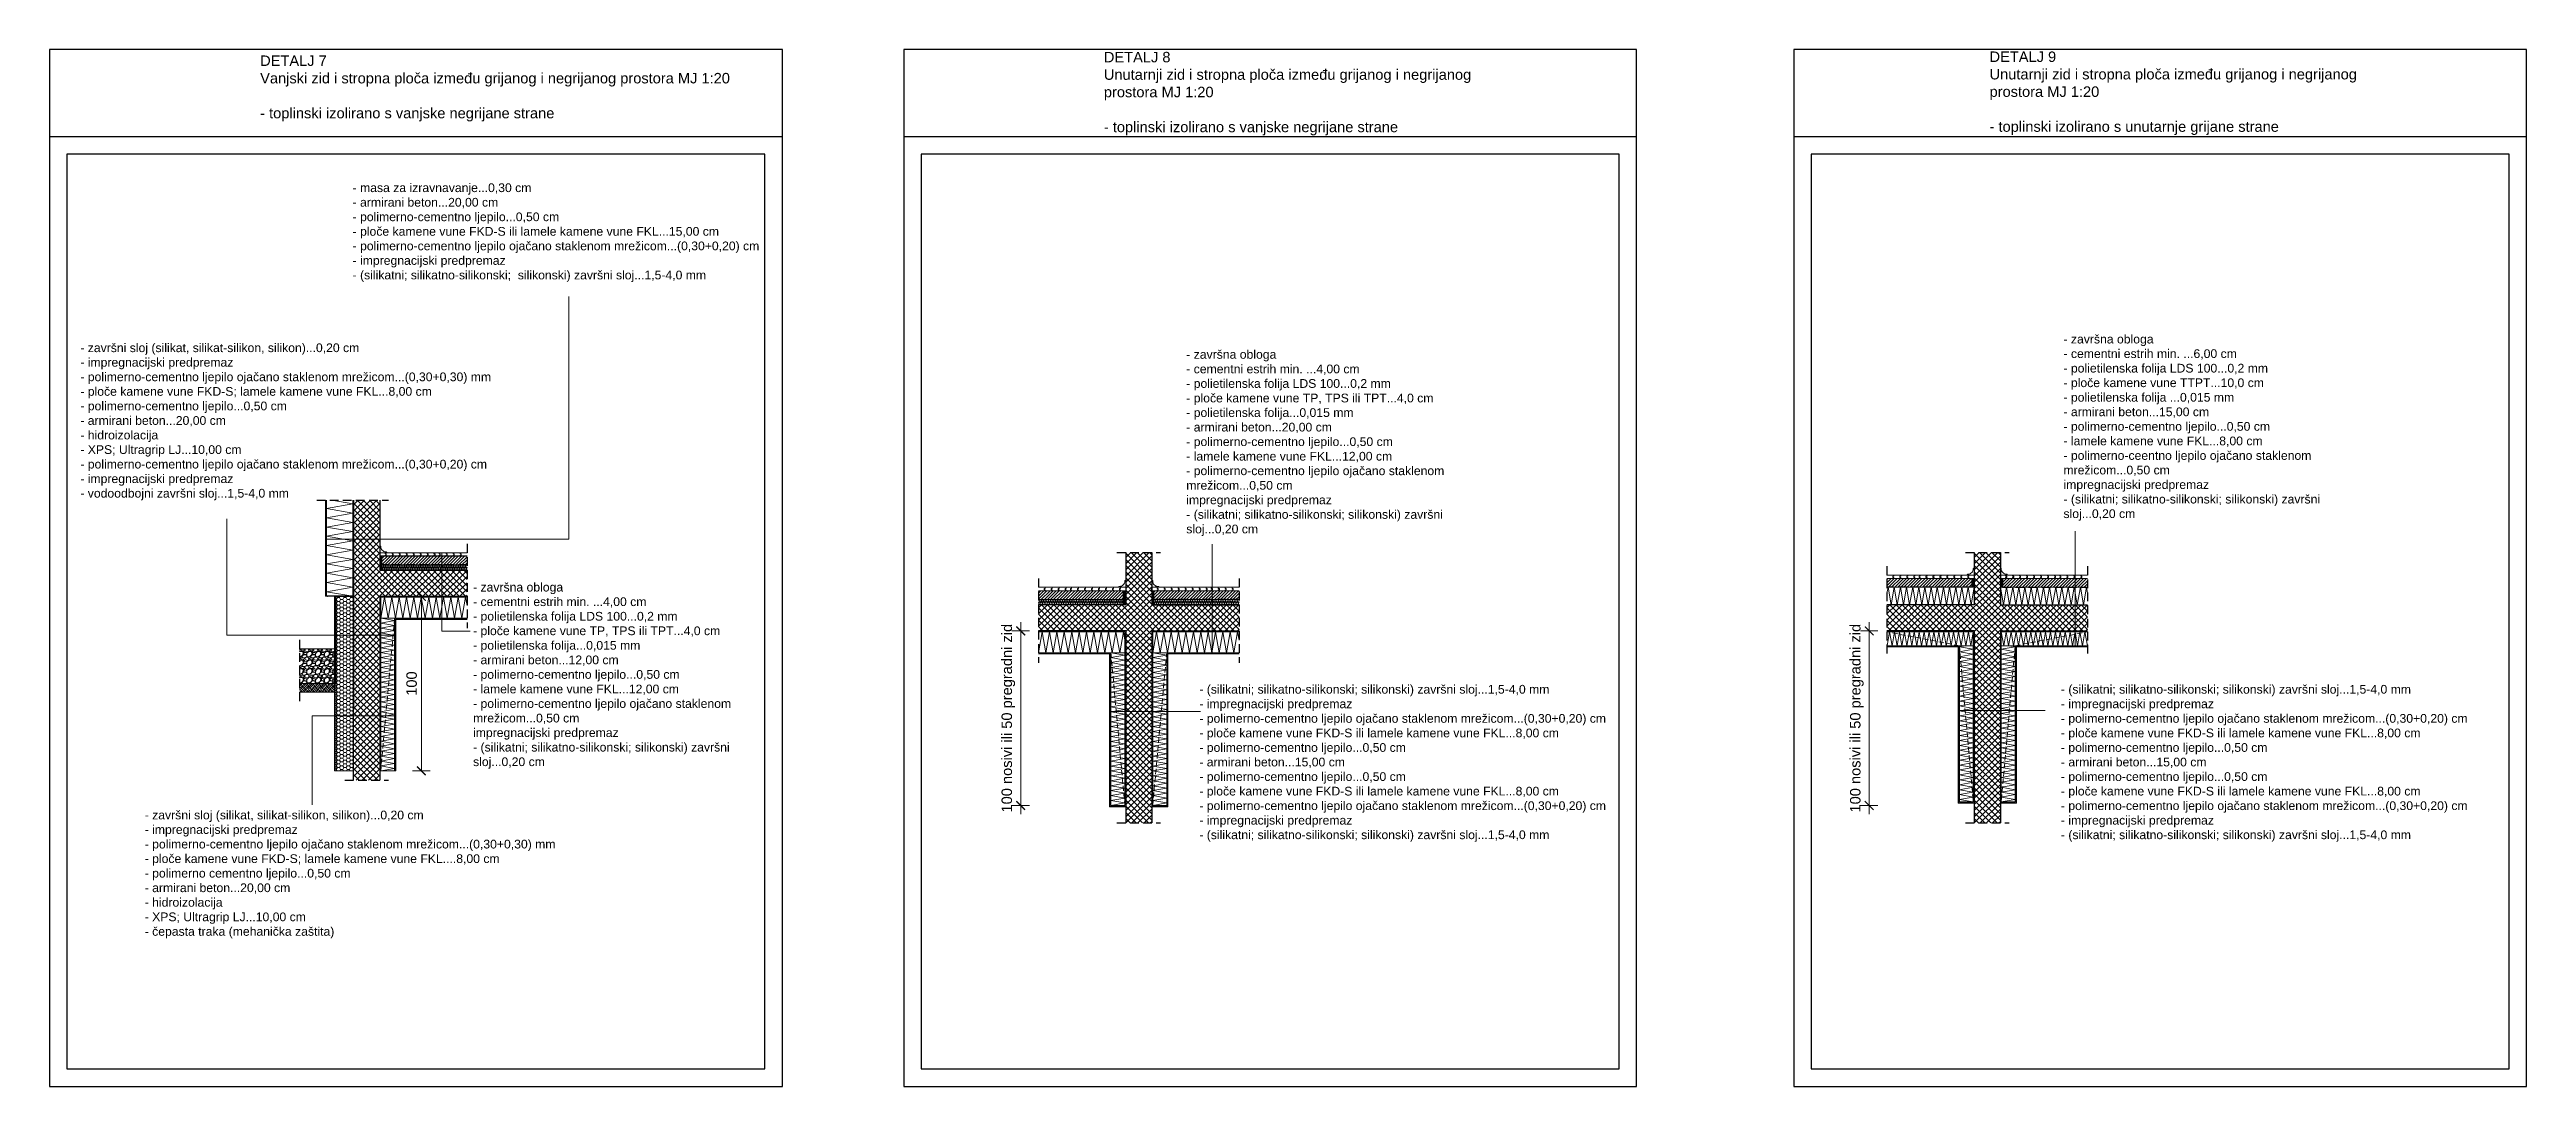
# Model space of a CAD drawing. Header units: inches. Extents: x 2845 to 78208, y 637 to 2211.
# Drawn here: x 4303 to 5012, y 637 to 934 of the extents above; entities that cross this region are included whole.
import ezdxf

# ---------------------------------------------------------------- set-up
doc = ezdxf.new("R2010")
doc.units = ezdxf.units.IN
doc.header["$MEASUREMENT"] = 0
doc.linetypes.add('DASHED', pattern=[0.75, 0.5, -0.25])
doc.layers.add('slojevi', color=150, linetype='Continuous')
doc.styles.add('100', font='arial.ttf', dxfattribs={"height": 17})
doc.styles.get("Standard").update_dxf_attribs({"font": 'arial.ttf'})

msp = doc.modelspace()

# ---------------------------------------------------------------- texts
at = {"char_height": 3, "attachment_point": 1}
for s, width, insert in [('{\\fArial|b0|i0|c238|p34;DETALJ 7\\PVanjski zid i stropna ploča između grijanog i negrijanog prostora MJ 1:20\\P\\P- toplinski izolirano s vanjske negrijane strane}', 136.0147, (4362.87, 932.49)), ('{\\fArial|b0|i0|c238|p34;DETALJ 8\\PUnutarnji zid i stropna ploča između grijanog i negrijanog prostora MJ 1:20\\P\\P- toplinski izolirano s vanjske negrijane strane}', 112.2703, (4604.66, 933.52)), ('{\\fArial|b0|i0|c238|p34;DETALJ 9\\PUnutarnji zid i stropna ploča između grijanog i negrijanog prostora MJ 1:20\\P\\P- toplinski izolirano s unutarnje grijane strane}', 112.2703, (4858.48, 933.63))]:
    msp.add_mtext_dynamic_manual_height_columns(s, width=width, gutter_width=1, heights=[0], dxfattribs=dict(at, insert=insert))
at = {"insert": (4389.37, 895.86), "char_height": 2.5, "width": 132.1535, "attachment_point": 1}
msp.add_mtext('{\\C7;- masa za izravnavanje\\fArial|b0|i0|c238|p34;...\\fArial|b0|i0|c0|p34;0,30 cm\\P- armirani beton\\fArial|b0|i0|c238|p34;...\\fArial|b0|i0|c0|p34;20,00 cm\\P- polimerno-cementno ljepilo\\fArial|b0|i0|c238|p34;...\\fArial|b0|i0|c0|p34;0,50 cm\\P\\C94;- ploče kamene vune FKD-S ili lamele kamene vune FKL\\fArial|b0|i0|c238|p34;...\\fArial|b0|i0|c0|p34;1\\fArial|b0|i0|c238|p34;5\\fArial|b0|i0|c0|p34;,00 cm\\P\\C7;- polimerno-cementno ljepilo ojačano staklenom mrežicom...(0,30+0,20) cm\\P- impregnacijski predpremaz\\P- (silikatni; silikatno-silikonski;  silikonski) završni sloj.\\fArial|b0|i0|c238|p34;.\\fArial|b0|i0|c0|p34;.1,5-4,0 mm}', dxfattribs=at)
at = {"lineweight": 0, "char_height": 17, "attachment_point": 5, "rotation": 90, "style": '100'}
for s, insert in [('\\A1;{\\fArial|b0|i0|c238|p34;\\H0.17647x;100 nosivi ili 50 pregradni zid}', (4577.29, 742.66)), ('\\A1;{\\fArial|b0|i0|c238|p34;\\H0.17647x;100}', (4406.29, 752.57))]:
    msp.add_mtext(s, dxfattribs=dict(at, insert=insert))
at = {"insert": (4820.45, 742.66), "char_height": 17, "attachment_point": 5, "rotation": 90, "style": '100'}
msp.add_mtext('\\A1;{\\fArial|b0|i0|c238|p34;\\H0.17647x;100 nosivi ili 50 pregradni zid}', dxfattribs=at)
at = {"layer": 'slojevi', "char_height": 2.5, "attachment_point": 1}
for s, insert, width in [('{\\C7;- završna obloga\\P- cementni estrih\\fArial|b0|i0|c238|p34; \\fArial|b0|i0|c0|p34;min. \\fArial|b0|i0|c238|p34;...6\\fArial|b0|i0|c0|p34;,00 cm\\P- polietilenska folija LDS 100...0,2 mm\\P\\C94;- ploče kamene vune TTPT...10,0 cm\\P\\C7;- polietilenska folija \\fArial|b0|i0|c238|p34;...\\fArial|b0|i0|c0|p34;0,015 mm\\P- armirani beton..\\fArial|b0|i0|c238|p34;.\\fArial|b0|i0|c0|p34;1\\fArial|b0|i0|c238|p34;5\\fArial|b0|i0|c0|p34;,00 cm\\P- polimerno-cementno ljepilo.\\fArial|b0|i0|c238|p34;.\\fArial|b0|i0|c0|p34;.0,50 cm\\P\\C94;- lamele kamene vune FKL...8,00 cm\\C7;\\P\\pt30;- polimerno-ceentno ljepilo ojačano staklenom mrežicom\\fArial|b0|i0|c238|p34;.\\fArial|b0|i0|c0|p34;..0,50 cm\\P\\ptz;impregnacijski predpremaz\\P- (silikatni; silikatno-silikonski; silikonski) završni sloj...0,20 cm}', (4879.67, 852.5), 84.3172), ('{\\C7;- završni sloj (silikat, silikat-silikon, silikon).\\fArial|b0|i0|c238|p34;.\\fArial|b0|i0|c0|p34;.0,20 cm\\P- impregnacijski predpremaz\\P- polimerno-cementno ljepilo ojačano staklenom mrežicom...(0,30+0,30) mm\\P\\C94;- ploče kamene vune FKD-S; lamele kamene vune FKL...8,00 cm\\P\\C7;- polimerno\\fArial|b0|i0|c238|p34;-\\fArial|b0|i0|c0|p34;cementno ljepilo...0,50 cm\\P- armirani beton\\fArial|b0|i0|c238|p34;...\\fArial|b0|i0|c0|p34;20,00 cm\\P- hidroizolacija\\P\\C30;- XPS; Ultragrip LJ...10,00 cm\\P\\C7;- polimerno-cementno ljepilo ojačano staklenom mrežicom...(0,30+0,20) cm\\P- impregnacijski predpremaz\\P- vodoodbojni završni sloj..\\fArial|b0|i0|c238|p34;.\\fArial|b0|i0|c0|p34;1,5-4,0 mm}', (4311.34, 850.02), 132.1535), ('{\\C7;- završna obloga\\P- cementni estrih\\fArial|b0|i0|c238|p34; \\fArial|b0|i0|c0|p34;min. \\fArial|b0|i0|c238|p34;...\\fArial|b0|i0|c0|p34;4,00 cm\\P- polietilenska folija LDS 100...0,2 mm\\P\\C94;- ploče kamene vune TP, TPS ili TPT...4,0 cm\\C7;\\P- polietilenska folija\\fArial|b0|i0|c238|p34;...\\fArial|b0|i0|c0|p34;0,015 mm\\P- armirani beton..\\fArial|b0|i0|c238|p34;.20\\fArial|b0|i0|c0|p34;,00 cm\\P- polimerno-cementno ljepilo.\\fArial|b0|i0|c238|p34;.\\fArial|b0|i0|c0|p34;.0,50 cm\\P\\C94;- lamele kamene vune FKL...12,00 cm\\P\\C7;- polimerno-cementno ljepilo ojačano staklenom mrežicom..\\fArial|b0|i0|c238|p34;.\\fArial|b0|i0|c0|p34;0,50 cm\\Pimpregnacijski predpremaz\\P- (silikatni; silikatno-silikonski; silikonski) završni sloj...0,20 cm}', (4628.28, 848.12), 84.3172), ('{\\C7;- završna obloga\\P- cementni estrih\\fArial|b0|i0|c238|p34; \\fArial|b0|i0|c0|p34;min. \\fArial|b0|i0|c238|p34;...\\fArial|b0|i0|c0|p34;4,00 cm\\P- polietilenska folija LDS 100...0,2 mm\\P\\C94;- ploče kamene vune TP, TPS ili TPT...4,0 cm}\\P{\\C7;- polietilenska folija\\fArial|b0|i0|c238|p34;...\\fArial|b0|i0|c0|p34;0,015 mm\\P- armirani beton..\\fArial|b0|i0|c238|p34;.\\fArial|b0|i0|c0|p34;12,00 cm\\P- polimerno-cementno ljepilo.\\fArial|b0|i0|c238|p34;.\\fArial|b0|i0|c0|p34;.0,50 cm}\\P{\\C94;- lamele kamene vune FKL...12,00 cm\\P\\C7;- polimerno-ce\\fArial|b0|i0|c238|p34;m\\fArial|b0|i0|c0|p34;entno ljepilo ojačano staklenom mrežicom..\\fArial|b0|i0|c238|p34;.\\fArial|b0|i0|c0|p34;0,50 cm\\Pimpregnacijski predpremaz\\P- (silikatni; silikatno-silikonski; silikonski) završni sloj...0,20 cm}', (4423.89, 781.45), 84.3172), ('{\\C7;- (silikatni; silikatno-silikonski; silikonski) završni sloj.\\fArial|b0|i0|c238|p34;.\\fArial|b0|i0|c0|p34;.1,5-4,0 mm\\P- impregnacijski predpremaz\\P- polimerno-cementno ljepilo ojačano staklenom mrežicom...(0,30+0,20) cm\\P\\C94;- ploče kamene vune FKD-S ili lamele kamene vune FKL\\fArial|b0|i0|c238|p34;...\\fArial|b0|i0|c0|p34;8,00 cm\\P\\C7;- polimerno-cementno ljepilo...0,50 cm\\P- armirani beton\\fArial|b0|i0|c238|p34;...15\\fArial|b0|i0|c0|p34;,00 cm\\P- polimerno-cementno ljepilo\\fArial|b0|i0|c238|p34;...\\fArial|b0|i0|c0|p34;0,50 cm\\P\\C94;- ploče kamene vune FKD-S ili lamele kamene vune FKL\\fArial|b0|i0|c238|p34;...\\fArial|b0|i0|c0|p34;8,00 cm\\C7;\\P- polimerno-cementno ljepilo ojačano staklenom mrežicom...(0,30+0,20) cm\\P- impregnacijski predpremaz\\P- (silikatni; silikatno-silikonski; silikonski) završni sloj\\fArial|b0|i0|c238|p34;.\\fArial|b0|i0|c0|p34;..1,5-4,0 mm}', (4632.02, 752.19), 132.1535), ('{\\C7;- (silikatni; silikatno-silikonski; silikonski) završni sloj..\\fArial|b0|i0|c238|p34;.\\fArial|b0|i0|c0|p34;1,5-4,0 mm\\P- impregnacijski predpremaz\\P- polimerno-cementno ljepilo ojačano staklenom mrežicom...(0,30+0,20) cm\\P\\C94;- ploče kamene vune FKD-S ili lamele kamene vune FKL\\fArial|b0|i0|c238|p34;...\\fArial|b0|i0|c0|p34;8,00 cm\\P\\C7;- polimerno-cementno ljepilo...0,50 cm\\P- armirani beton...\\fArial|b0|i0|c238|p34;15\\fArial|b0|i0|c0|p34;,00 cm\\C1;\\P\\C7;- polimerno-cementno ljepilo\\fArial|b0|i0|c238|p34;...\\fArial|b0|i0|c0|p34;0,50 cm\\P\\C94;- ploče kamene vune FKD-S ili lamele kamene vune FKL\\fArial|b0|i0|c238|p34;...\\fArial|b0|i0|c0|p34;8,00 cm\\P\\C7;- polimerno-cementno ljepilo ojačano staklenom mrežicom...(0,30+0,20) cm\\P- impregnacijski predpremaz\\P- (silikatni; silikatno-silikonski; silikonski) završni sloj.\\fArial|b0|i0|c238|p34;.\\fArial|b0|i0|c0|p34;.1,5-4,0 mm}', (4878.93, 752.19), 132.1535), ('{\\C7;- završni sloj (silikat, silikat-silikon, silikon)\\fArial|b0|i0|c238|p34;.\\fArial|b0|i0|c0|p34;..0,20 cm\\P- impregnacijski predpremaz\\P- polimerno-cementno ljepilo ojačano staklenom mrežicom...(0,30+0,30) mm\\P\\C94;- ploče kamene vune FKD-S; lamele kamene vune FKL....8,00 cm\\P\\C7;- polimerno cementno ljepilo...0,50 cm\\P- armirani beton\\fArial|b0|i0|c238|p34;...\\fArial|b0|i0|c0|p34;20,00 cm\\P- hidroizolacija \\P\\C30;- XPS; Ultragrip LJ...10,00 cm\\P\\C7;- čepasta traka (mehanička zaštita)}', (4329.79, 716.18), 132.1535)]:
    msp.add_mtext(s, dxfattribs=dict(at, insert=insert, width=width))

# ---------------------------------------------------------------- blocks, each defined once
blk = doc.blocks.new('_ArchTick')
at = {"color": 0, "linetype": 'ByBlock', "const_width": 0.15}
blk.add_lwpolyline([(-0.5, -0.5), (0.5, 0.5)], dxfattribs=at)

# ---------------------------------------------------------------- hatches: boundary and pattern name
at = {"lineweight": 0}
h = msp.add_hatch(dxfattribs=at)
h.set_pattern_fill('ANSI37', color=256, scale=10)
h.set_pattern_definition([(45, (3626.2532, 772.1938), (-0.8838835, 0.8838835), []), (135, (3626.2532, 772.1938), (-0.8838835, -0.8838835), [])])
h.paths.add_polyline_path([(4397.17, 785.07), (4397.17, 805.07), (4389.67, 805.07), (4389.67, 745.07), (4389.67, 724.91), (4397.17, 724.91), (4397.17, 777.57), (4422.17, 777.57), (4422.17, 785.07)])
h = msp.add_hatch(dxfattribs=at)
h.set_pattern_fill('ANSI31', color=256, scale=5)
h.set_pattern_definition([(45, (4203.5926, 754.1919), (-0.4419417, 0.4419417), [])])
h.paths.add_polyline_path([(4422.17, 786.57), (4422.17, 789.07), (4397.77, 789.07), (4397.77, 786.57)])
h = msp.add_hatch(dxfattribs=at)
h.set_pattern_fill('ANSI37', color=256, scale=10)
h.set_pattern_definition([(45, (3743.5602, 757.4844), (-0.8838835, 0.8838835), []), (135, (3743.5602, 757.4844), (-0.8838835, -0.8838835), [])])
h.paths.add_polyline_path([(4610.92, 767.66), (4610.92, 712.66), (4618.42, 712.66), (4618.42, 767.66), (4643.42, 767.66), (4643.42, 775.16), (4618.42, 775.16), (4618.42, 790.16), (4610.92, 790.16), (4610.92, 775.16), (4585.92, 775.16), (4585.92, 767.66)])
h = msp.add_hatch(dxfattribs=at)
h.set_pattern_fill('ANSI37', color=256, scale=10)
h.set_pattern_definition([(45, (3986.7225, 757.4844), (-0.8838835, 0.8838835), []), (135, (3986.7225, 757.4844), (-0.8838835, -0.8838835), [])])
h.paths.add_polyline_path([(4854.08, 767.66), (4854.08, 712.66), (4861.58, 712.66), (4861.58, 767.66), (4886.58, 767.66), (4886.58, 775.16), (4861.58, 775.16), (4861.58, 790.16), (4854.08, 790.16), (4854.08, 775.16), (4829.08, 775.16), (4829.08, 767.66)])
h = msp.add_hatch(dxfattribs=at)
h.set_pattern_fill('ANSI31', color=256, scale=5)
h.set_pattern_definition([(45, (4506.393, 744.2772), (-0.4419417, 0.4419417), [])])
h.paths.add_polyline_path([(4829.08, 782.66), (4829.08, 780.16), (4853.48, 780.16), (4853.48, 782.66)])
h = msp.add_hatch(dxfattribs=at)
h.set_pattern_fill('ANSI31', color=256, scale=5)
h.set_pattern_definition([(45, (769.47184, 182.79996), (-0.44194174, 0.44194174), [])])
h.paths.add_polyline_path([(4886.58, 780.16), (4886.58, 782.66), (4862.18, 782.66), (4862.18, 780.16)])
at = {"lineweight": 15}
h = msp.add_hatch(dxfattribs=at)
h.set_pattern_fill('HONEY', color=30, scale=5)
h.set_pattern_definition([(0, (750.31586, 197.5093), (0.9375, 0.54126588), [0.625, -1.25]), (120, (750.31586, 197.5093), (-0.9375, 0.54126588), [0.625, -1.25]), (60, (750.31586, 197.5093), (2e-16, 1.082531755), [-1.25, 0.625])])
h.paths.add_polyline_path([(4389.52, 777.57), (4384.52, 777.57), (4384.52, 727.57), (4389.52, 727.57)])
h = msp.add_hatch(color=256)
h.dxf.hatch_style = 1
h.paths.add_polyline_path([(4389.67, 775.07), (4389.52, 775.07), (4389.52, 772.57), (4389.67, 772.57)])
at = {"lineweight": 0}
h = msp.add_hatch(dxfattribs=at)
h.set_pattern_fill('ANSI31', color=256, scale=5)
h.set_pattern_definition([(45, (4417.34415, 744.2772), (-0.4419417, 0.4419417), [])])
h.paths.add_polyline_path([(4585.92, 776.66), (4585.92, 779.16), (4610.32, 779.16), (4610.32, 776.66)])
h = msp.add_hatch(dxfattribs=at)
h.set_pattern_fill('ANSI31', color=256, scale=5)
h.set_pattern_definition([(45, (757.0772, 182.79996), (-0.44194174, 0.44194174), [])])
h.paths.add_polyline_path([(4643.42, 776.66), (4643.42, 779.16), (4619.02, 779.16), (4619.02, 776.66)])
h = msp.add_hatch(color=256)
h.dxf.hatch_style = 1
h.paths.add_polyline_path([(4389.67, 745.07), (4389.52, 745.07), (4389.52, 742.57), (4389.67, 742.57)])
h.paths.add_polyline_path([(4389.67, 750.07), (4389.52, 750.07), (4389.52, 747.57), (4389.67, 747.57)])
h.paths.add_polyline_path([(4389.67, 755.07), (4389.52, 755.07), (4389.52, 752.57), (4389.67, 752.57)])
h.paths.add_polyline_path([(4389.67, 760.07), (4389.52, 760.07), (4389.52, 757.57), (4389.67, 757.57)])
h.paths.add_polyline_path([(4389.67, 765.07), (4389.52, 765.07), (4389.52, 762.57), (4389.67, 762.57)])
h.paths.add_polyline_path([(4389.67, 770.07), (4389.52, 770.07), (4389.52, 767.57), (4389.67, 767.57)])
h = msp.add_hatch(dxfattribs=at)
h.set_pattern_fill('GRAVEL', color=256, scale=2.5)
h.set_pattern_definition([(228.012788, (3628.0532, 774.69379), (-20, -22.5), [0.33634, -33.29772]), (184.96974, (3627.8282, 774.44379), (30, 2.5), [0.57717, -57.139812]), (132.510447, (3627.2532, 774.39379), (25, -27.5), [0.40697, -40.2900815]), (267.273689, (3626.2782, 773.76879), (2.5, 50), [0.525595, -52.033895]), (292.833654, (3626.2532, 773.24379), (-12.5, 30), [0.5153875, -51.023433]), (357.273689, (3626.4532, 772.76879), (-50, 2.5), [0.525595, -52.033895]), (37.69424, (3626.9782, 772.74379), (-32.5, -25), [0.6950725, -68.812121]), (72.255328, (3627.5282, 773.16879), (17.5, 55), [0.65622, -64.965804]), (121.429566, (3627.7282, 773.79379), (-20, 32.5), [0.527375, -52.210183]), (175.236358, (3627.4532, 774.24379), (27.5, -2.5), [0.60208, -29.5019064]), (222.397438, (3626.8532, 774.29379), (-30, -27.5), [0.77862, -77.0834375]), (138.814075, (3628.7532, 773.74379), (-17.5, 15), [0.2657525, -26.309612]), (171.469234, (3628.5532, 773.91879), (32.5, -5), [0.5055925, -50.0537785]), (225, (3628.0532, 773.9938), (-3e-16, -2.5), [0.3535525, -3.181981]), (203.19859, (3627.8782, 774.2938), (12.5, 5), [0.190395, -18.849038]), (291.80141, (3627.7032, 774.2188), (-2.5, 7.5), [0.2692575, -13.1936545]), (30.963757, (3627.8032, 773.9688), (7.5, 5), [0.4373225, -14.140057]), (161.56505, (3628.1782, 774.1938), (5, -2.5), [0.3162275, -7.589467]), (16.38954, (3626.2532, 774.21879), (25, 7.5), [0.443, -43.857113]), (70.346176, (3626.6782, 774.34379), (-10, -27.5), [0.3716525, -36.793519]), (293.19859, (3628.1782, 774.6938), (-5, 12.5), [0.3807875, -18.658645]), (343.61046, (3628.3282, 774.34379), (-25, 7.5), [0.443, -43.857113]), (339.443955, (3626.2532, 772.6688), (-12.5, 5), [0.4272, -20.932809]), (294.77514, (3626.6532, 772.51879), (-12.5, 27.5), [0.357945, -35.436608]), (66.80141, (3628.2032, 772.1938), (5, 12.5), [0.3807875, -18.658645]), (17.354025, (3628.3532, 772.54379), (-32.5, -10), [0.4190775, -41.488559]), (69.443955, (3626.9782, 772.1938), (-5, -12.5), [0.2136, -21.146409]), (101.30993, (3628.0532, 772.1938), (-2.5, 10), [0.127475, -12.620074]), (165.96376, (3628.0282, 772.3188), (7.5, -2.5), [0.5153875, -9.7923766]), (186.009006, (3627.5282, 772.44379), (25, 2.5), [0.477625, -47.284808]), (303.69007, (3627.8032, 773.7438), (-2.5, 5), [0.360555, -8.653323]), (353.157227, (3628.0032, 773.44379), (42.5, -5), [0.629485, -62.3189066]), (60.945396, (3628.6282, 773.36879), (-10, -17.5), [0.25739, -25.481685]), (90, (3628.7532, 773.5938), (-2.5, 2.5), [0.15, -2.35]), (120.256437, (3627.4782, 772.51879), (10, -17.5), [0.34731, -34.3838]), (48.012788, (3627.3032, 772.81879), (20, 22.5), [0.67268, -32.96138]), (0, (3627.7532, 773.3188), (2.5, 2.5), [0.65, -1.85]), (325.304846, (3628.4032, 773.31879), (25, -17.5), [0.395285, -39.133186]), (254.054604, (3628.7282, 773.0938), (-2.5, -10), [0.364005, -17.83627]), (207.645975, (3628.6282, 772.74379), (-47.5, -25), [0.5926625, -58.6736855]), (175.426079, (3628.1032, 772.46879), (-32.5, 2.5), [0.6269975, -62.0726835])])
h.paths.add_polyline_path([(4384.17, 752.57), (4384.17, 762.57), (4374.17, 762.57), (4374.17, 752.57)])
h = msp.add_hatch(dxfattribs=at)
h.set_pattern_fill('EARTH', color=256, scale=5, angle=45)
h.set_pattern_definition([(45, (3626.2532, 772.1938), (1e-16, 1.767767), [1.25, -1.25]), (45, (3625.9217, 772.5252), (1e-16, 1.767767), [1.25, -1.25]), (45, (3625.5903, 772.8567), (1e-16, 1.767767), [1.25, -1.25]), (135, (3625.5903, 773.0777), (-1.767767, 2e-16), [1.25, -1.25]), (135, (3625.9217, 773.4091), (-1.767767, 2e-16), [1.25, -1.25]), (135, (3626.2532, 773.7406), (-1.767767, 2e-16), [1.25, -1.25])])
h.paths.add_polyline_path([(4384.17, 750.07), (4384.17, 752.57), (4374.17, 752.57), (4374.17, 750.07)])
h = msp.add_hatch(dxfattribs=at)
h.set_pattern_fill('ANSI31', color=256, scale=5, angle=135)
h.set_pattern_definition([(180, (750.31586, 197.5093), (-1e-16, -0.625), [])])
h.paths.add_polyline_path([(4384.52, 752.57), (4384.17, 752.57), (4384.17, 743.37), (4384.52, 743.37)])
h.paths.add_polyline_path([(4384.52, 743.37), (4384.17, 743.37), (4384.17, 727.57), (4384.52, 727.57)])
h = msp.add_hatch(color=256)
h.dxf.hatch_style = 1
h.paths.add_polyline_path([(4389.67, 730.07), (4389.52, 730.07), (4389.52, 727.57), (4389.67, 727.57)])
h.paths.add_polyline_path([(4389.67, 735.07), (4389.52, 735.07), (4389.52, 732.57), (4389.67, 732.57)])
h.paths.add_polyline_path([(4389.67, 740.07), (4389.52, 740.07), (4389.52, 737.57), (4389.67, 737.57)])

# ---------------------------------------------------------------- linework, layer by layer
for p, q in [((4302.52, 934.18), (4302.52, 637.18)), ((4512.52, 934.18), (4302.52, 934.18)), ((4512.52, 637.18), (4512.52, 934.18)), ((4547.33, 934.18), (4547.33, 637.18)), ((4757.33, 934.18), (4547.33, 934.18)), ((4757.33, 637.18), (4757.33, 934.18)), ((4802.35, 934.18), (4802.35, 637.18)), ((5012.35, 934.18), (4802.35, 934.18)), ((5012.35, 637.18), (5012.35, 934.18)), ((4512.52, 909.18), (4302.52, 909.18)), ((4757.33, 909.18), (4547.33, 909.18)), ((5012.35, 909.18), (4802.35, 909.18)), ((4307.52, 904.18), (4307.52, 642.18)), ((4507.52, 904.18), (4307.52, 904.18)), ((4507.52, 642.18), (4507.52, 904.18)), ((4552.33, 904.18), (4552.33, 642.18)), ((4752.33, 904.18), (4552.33, 904.18)), ((4752.33, 642.18), (4752.33, 904.18)), ((4807.35, 904.18), (4807.35, 642.18)), ((5007.35, 904.18), (4807.35, 904.18)), ((5007.35, 642.18), (5007.35, 904.18)), ((4422.17, 789.07), (4397.17, 789.07)), ((4397.77, 786.07), (4397.77, 789.07)), ((4422.17, 789.07), (4398.17, 789.07)), ((4853.48, 780.16), (4853.48, 782.66)), ((4862.18, 780.16), (4862.18, 782.66)), ((4382.07, 777.57), (4382.17, 777.57)), ((4384.67, 777.57), (4389.67, 777.57)), ((4389.67, 775.07), (4389.52, 775.07)), ((4397.17, 777.57), (4397.17, 745.07)), ((4397.17, 777.57), (4422.17, 777.57)), ((4610.32, 776.16), (4610.32, 779.16)), ((4618.42, 779.16), (4618.42, 780.16)), ((4619.02, 776.16), (4619.02, 779.16)), ((4389.67, 772.57), (4389.52, 772.57)), ((4389.67, 770.07), (4389.52, 770.07)), ((4389.67, 767.57), (4389.52, 767.57)), ((4389.67, 765.07), (4389.52, 765.07)), ((4389.67, 762.57), (4389.52, 762.57)), ((4389.67, 760.07), (4389.52, 760.07)), ((4384.17, 752.57), (4384.52, 752.57)), ((4389.67, 757.57), (4389.52, 757.57)), ((4389.67, 755.07), (4389.52, 755.07)), ((4389.67, 752.57), (4389.52, 752.57)), ((4389.67, 750.07), (4389.52, 750.07)), ((4389.67, 747.57), (4389.52, 747.57)), ((4389.67, 745.07), (4389.52, 745.07)), ((4389.67, 742.57), (4389.52, 742.57)), ((4389.67, 740.07), (4389.52, 740.07)), ((4389.67, 737.57), (4389.52, 737.57)), ((4389.67, 735.07), (4389.52, 735.07)), ((4389.67, 732.57), (4389.52, 732.57)), ((4389.67, 730.07), (4389.52, 730.07)), ((4307.52, 642.18), (4507.52, 642.18)), ((4552.33, 642.18), (4752.33, 642.18)), ((4807.35, 642.18), (5007.35, 642.18)), ((4302.52, 637.18), (4512.52, 637.18)), ((4547.33, 637.18), (4757.33, 637.18)), ((4802.35, 637.18), (5012.35, 637.18))]:
    msp.add_line(p, q)
for p, q in [((4451.35, 793.94), (4451.35, 863.49)), ((4381.57, 777.57), (4381.57, 805.07)), ((4381.67, 777.57), (4381.67, 805.07)), ((4353.3, 766.43), (4353.3, 799.78)), ((4883.03, 763.06), (4883.03, 796.2)), ((4381.57, 793.94), (4451.35, 793.94)), ((4397.17, 789.07), (4397.17, 790.07)), ((4397.17, 790.07), (4412.69, 790.07)), ((4397.17, 789.07), (4422.17, 789.07)), ((4398.69, 790.07), (4398.69, 789.72)), ((4398.69, 789.72), (4398.99, 789.72)), ((4398.69, 789.37), (4398.69, 789.07)), ((4398.69, 789.37), (4398.99, 789.37)), ((4398.94, 789.37), (4398.94, 789.72)), ((4398.99, 789.37), (4398.99, 789.72)), ((4400.69, 790.07), (4400.69, 789.72)), ((4400.69, 789.72), (4400.99, 789.72)), ((4400.69, 789.37), (4400.99, 789.37)), ((4400.69, 789.37), (4400.69, 789.07)), ((4400.94, 789.37), (4400.94, 789.72)), ((4400.99, 789.37), (4400.99, 789.72)), ((4402.69, 790.07), (4402.69, 789.72)), ((4402.69, 789.72), (4402.99, 789.72)), ((4402.69, 789.37), (4402.99, 789.37)), ((4402.69, 789.37), (4402.69, 789.07)), ((4402.94, 789.37), (4402.94, 789.72)), ((4402.99, 789.37), (4402.99, 789.72)), ((4404.69, 790.07), (4404.69, 789.72)), ((4404.69, 789.72), (4404.99, 789.72)), ((4404.69, 789.37), (4404.69, 789.07)), ((4404.69, 789.37), (4404.99, 789.37)), ((4404.94, 789.37), (4404.94, 789.72)), ((4404.99, 789.37), (4404.99, 789.72)), ((4406.69, 790.07), (4406.69, 789.72)), ((4406.69, 789.72), (4406.99, 789.72)), ((4406.69, 789.37), (4406.99, 789.37)), ((4406.69, 789.37), (4406.69, 789.07)), ((4406.94, 789.37), (4406.94, 789.72)), ((4406.99, 789.37), (4406.99, 789.72)), ((4408.69, 790.07), (4408.69, 789.72)), ((4408.69, 789.72), (4408.99, 789.72)), ((4408.69, 789.37), (4408.69, 789.07)), ((4408.69, 789.37), (4408.99, 789.37)), ((4408.94, 789.37), (4408.94, 789.72)), ((4408.99, 789.37), (4408.99, 789.72)), ((4410.69, 790.07), (4410.69, 789.72)), ((4410.69, 789.72), (4410.99, 789.72)), ((4410.69, 789.37), (4410.69, 789.07)), ((4410.69, 789.37), (4410.99, 789.37)), ((4410.94, 789.37), (4410.94, 789.72)), ((4410.99, 789.37), (4410.99, 789.72)), ((4412.69, 790.07), (4412.69, 789.72)), ((4412.69, 790.07), (4422.17, 790.07)), ((4412.69, 789.72), (4412.99, 789.72)), ((4412.69, 789.37), (4412.99, 789.37)), ((4412.69, 789.37), (4412.69, 789.07)), ((4412.94, 789.37), (4412.94, 789.72)), ((4412.99, 789.37), (4412.99, 789.72)), ((4414.2, 790.07), (4414.2, 789.72)), ((4414.2, 789.72), (4414.5, 789.72)), ((4414.2, 789.37), (4414.2, 789.07)), ((4414.2, 789.37), (4414.5, 789.37)), ((4414.45, 789.37), (4414.45, 789.72)), ((4414.5, 789.37), (4414.5, 789.72)), ((4414.93, 790.07), (4414.93, 767.62)), ((4416.2, 790.07), (4416.2, 789.72)), ((4416.2, 789.72), (4416.5, 789.72)), ((4416.2, 789.37), (4416.5, 789.37)), ((4416.2, 789.37), (4416.2, 789.07)), ((4416.45, 789.37), (4416.45, 789.72)), ((4416.5, 789.37), (4416.5, 789.72)), ((4418.2, 790.07), (4418.2, 789.72)), ((4418.2, 789.72), (4418.5, 789.72)), ((4418.2, 789.37), (4418.5, 789.37)), ((4418.2, 789.37), (4418.2, 789.07)), ((4418.45, 789.37), (4418.45, 789.72)), ((4418.5, 789.37), (4418.5, 789.72)), ((4420.2, 790.07), (4420.2, 789.72)), ((4420.2, 789.72), (4420.5, 789.72)), ((4420.2, 789.37), (4420.2, 789.07)), ((4420.2, 789.37), (4420.5, 789.37)), ((4420.45, 789.37), (4420.45, 789.72)), ((4420.5, 789.37), (4420.5, 789.72)), ((4635.67, 761.06), (4635.67, 792.55)), ((4422.17, 786.57), (4397.77, 786.57)), ((4397.77, 786.57), (4397.77, 785.07)), ((4838.57, 783.66), (4829.08, 783.66)), ((4829.08, 782.66), (4854.08, 782.66)), ((4831.05, 783.31), (4830.75, 783.31)), ((4830.75, 782.96), (4830.75, 783.31)), ((4831.05, 782.96), (4830.75, 782.96)), ((4830.8, 782.96), (4830.8, 783.31)), ((4831.05, 783.66), (4831.05, 783.31)), ((4831.05, 782.96), (4831.05, 782.66)), ((4832.75, 782.96), (4832.75, 783.31)), ((4833.05, 783.31), (4832.75, 783.31)), ((4833.05, 782.96), (4832.75, 782.96)), ((4832.8, 782.96), (4832.8, 783.31)), ((4833.05, 783.66), (4833.05, 783.31)), ((4833.05, 782.96), (4833.05, 782.66)), ((4834.75, 782.96), (4834.75, 783.31)), ((4835.05, 783.31), (4834.75, 783.31)), ((4835.05, 782.96), (4834.75, 782.96)), ((4834.8, 782.96), (4834.8, 783.31)), ((4835.05, 783.66), (4835.05, 783.31)), ((4835.05, 782.96), (4835.05, 782.66)), ((4837.05, 783.31), (4836.75, 783.31)), ((4836.75, 782.96), (4836.75, 783.31)), ((4837.05, 782.96), (4836.75, 782.96)), ((4836.8, 782.96), (4836.8, 783.31)), ((4837.05, 783.66), (4837.05, 783.31)), ((4837.05, 782.96), (4837.05, 782.66)), ((4838.27, 782.96), (4838.27, 783.31)), ((4838.57, 783.31), (4838.27, 783.31)), ((4838.57, 782.96), (4838.27, 782.96)), ((4838.32, 782.96), (4838.32, 783.31)), ((4838.57, 783.66), (4838.57, 783.31)), ((4854.08, 783.66), (4838.57, 783.66)), ((4838.57, 782.96), (4838.57, 782.66)), ((4840.57, 783.31), (4840.27, 783.31)), ((4840.27, 782.96), (4840.27, 783.31)), ((4840.57, 782.96), (4840.27, 782.96)), ((4840.32, 782.96), (4840.32, 783.31)), ((4840.57, 783.66), (4840.57, 783.31)), ((4840.57, 782.96), (4840.57, 782.66)), ((4842.57, 783.31), (4842.27, 783.31)), ((4842.27, 782.96), (4842.27, 783.31)), ((4842.57, 782.96), (4842.27, 782.96)), ((4842.32, 782.96), (4842.32, 783.31)), ((4842.57, 783.66), (4842.57, 783.31)), ((4842.57, 782.96), (4842.57, 782.66)), ((4844.27, 782.96), (4844.27, 783.31)), ((4844.57, 783.31), (4844.27, 783.31)), ((4844.57, 782.96), (4844.27, 782.96)), ((4844.32, 782.96), (4844.32, 783.31)), ((4844.57, 783.66), (4844.57, 783.31)), ((4844.57, 782.96), (4844.57, 782.66)), ((4846.57, 783.31), (4846.27, 783.31)), ((4846.27, 782.96), (4846.27, 783.31)), ((4846.57, 782.96), (4846.27, 782.96)), ((4846.32, 782.96), (4846.32, 783.31)), ((4846.57, 783.66), (4846.57, 783.31)), ((4846.57, 782.96), (4846.57, 782.66)), ((4848.27, 782.96), (4848.27, 783.31)), ((4848.57, 783.31), (4848.27, 783.31)), ((4848.57, 782.96), (4848.27, 782.96)), ((4848.32, 782.96), (4848.32, 783.31)), ((4848.57, 783.66), (4848.57, 783.31)), ((4848.57, 782.96), (4848.57, 782.66)), ((4850.27, 782.96), (4850.27, 783.31)), ((4850.57, 783.31), (4850.27, 783.31)), ((4850.57, 782.96), (4850.27, 782.96)), ((4850.32, 782.96), (4850.32, 783.31)), ((4850.57, 783.66), (4850.57, 783.31)), ((4850.57, 782.96), (4850.57, 782.66)), ((4852.57, 783.31), (4852.27, 783.31)), ((4852.27, 782.96), (4852.27, 783.31)), ((4852.57, 782.96), (4852.27, 782.96)), ((4852.32, 782.96), (4852.32, 783.31)), ((4852.57, 783.66), (4852.57, 783.31)), ((4852.57, 782.96), (4852.57, 782.66)), ((4861.58, 783.66), (4877.1, 783.66)), ((4886.58, 782.66), (4861.58, 782.66)), ((4863.1, 783.66), (4863.1, 783.31)), ((4863.1, 783.31), (4863.4, 783.31)), ((4863.1, 782.96), (4863.1, 782.66)), ((4863.1, 782.96), (4863.4, 782.96)), ((4863.35, 782.96), (4863.35, 783.31)), ((4863.4, 782.96), (4863.4, 783.31)), ((4865.1, 783.66), (4865.1, 783.31)), ((4865.1, 783.31), (4865.4, 783.31)), ((4865.1, 782.96), (4865.4, 782.96)), ((4865.1, 782.96), (4865.1, 782.66)), ((4865.35, 782.96), (4865.35, 783.31)), ((4865.4, 782.96), (4865.4, 783.31)), ((4867.1, 783.66), (4867.1, 783.31)), ((4867.1, 783.31), (4867.4, 783.31)), ((4867.1, 782.96), (4867.4, 782.96)), ((4867.1, 782.96), (4867.1, 782.66)), ((4867.35, 782.96), (4867.35, 783.31)), ((4867.4, 782.96), (4867.4, 783.31)), ((4869.1, 783.66), (4869.1, 783.31)), ((4869.1, 783.31), (4869.4, 783.31)), ((4869.1, 782.96), (4869.1, 782.66)), ((4869.1, 782.96), (4869.4, 782.96)), ((4869.35, 782.96), (4869.35, 783.31)), ((4869.4, 782.96), (4869.4, 783.31)), ((4871.1, 783.66), (4871.1, 783.31)), ((4871.1, 783.31), (4871.4, 783.31)), ((4871.1, 782.96), (4871.4, 782.96)), ((4871.1, 782.96), (4871.1, 782.66)), ((4871.35, 782.96), (4871.35, 783.31)), ((4871.4, 782.96), (4871.4, 783.31)), ((4873.1, 783.66), (4873.1, 783.31)), ((4873.1, 783.31), (4873.4, 783.31)), ((4873.1, 782.96), (4873.1, 782.66)), ((4873.1, 782.96), (4873.4, 782.96)), ((4873.35, 782.96), (4873.35, 783.31)), ((4873.4, 782.96), (4873.4, 783.31)), ((4875.1, 783.66), (4875.1, 783.31)), ((4875.1, 783.31), (4875.4, 783.31)), ((4875.1, 782.96), (4875.1, 782.66)), ((4875.1, 782.96), (4875.4, 782.96)), ((4875.35, 782.96), (4875.35, 783.31)), ((4875.4, 782.96), (4875.4, 783.31)), ((4877.1, 783.66), (4877.1, 783.31)), ((4877.1, 783.66), (4886.58, 783.66)), ((4877.1, 783.31), (4877.4, 783.31)), ((4877.1, 782.96), (4877.4, 782.96)), ((4877.1, 782.96), (4877.1, 782.66)), ((4877.35, 782.96), (4877.35, 783.31)), ((4877.4, 782.96), (4877.4, 783.31)), ((4878.62, 783.66), (4878.62, 783.31)), ((4878.62, 783.31), (4878.92, 783.31)), ((4878.62, 782.96), (4878.62, 782.66)), ((4878.62, 782.96), (4878.92, 782.96)), ((4878.87, 782.96), (4878.87, 783.31)), ((4878.92, 782.96), (4878.92, 783.31)), ((4880.62, 783.66), (4880.62, 783.31)), ((4880.62, 783.31), (4880.92, 783.31)), ((4880.62, 782.96), (4880.92, 782.96)), ((4880.62, 782.96), (4880.62, 782.66)), ((4880.87, 782.96), (4880.87, 783.31)), ((4880.92, 782.96), (4880.92, 783.31)), ((4882.62, 783.66), (4882.62, 783.31)), ((4882.62, 783.31), (4882.92, 783.31)), ((4882.62, 782.96), (4882.92, 782.96)), ((4882.62, 782.96), (4882.62, 782.66)), ((4882.87, 782.96), (4882.87, 783.31)), ((4882.92, 782.96), (4882.92, 783.31)), ((4884.62, 783.66), (4884.62, 783.31)), ((4884.62, 783.31), (4884.92, 783.31)), ((4884.62, 782.96), (4884.62, 782.66)), ((4884.62, 782.96), (4884.92, 782.96)), ((4884.87, 782.96), (4884.87, 783.31)), ((4884.92, 782.96), (4884.92, 783.31)), ((4384.67, 777.57), (4381.57, 777.57)), ((4384.17, 727.57), (4384.17, 777.57)), ((4384.27, 752.57), (4384.27, 777.57)), ((4384.52, 727.57), (4384.52, 777.57)), ((4389.52, 727.57), (4389.52, 777.57)), ((4406.57, 777.57), (4411.57, 777.57)), ((4409.07, 777.57), (4409.07, 727.57)), ((4595.4, 780.16), (4585.92, 780.16)), ((4585.92, 779.16), (4610.92, 779.16)), ((4585.92, 776.66), (4610.32, 776.66)), ((4587.89, 779.81), (4587.59, 779.81)), ((4587.59, 779.46), (4587.59, 779.81)), ((4587.89, 779.46), (4587.59, 779.46)), ((4587.64, 779.46), (4587.64, 779.81)), ((4587.89, 780.16), (4587.89, 779.81)), ((4587.89, 779.46), (4587.89, 779.16)), ((4589.59, 779.46), (4589.59, 779.81)), ((4589.89, 779.81), (4589.59, 779.81)), ((4589.89, 779.46), (4589.59, 779.46)), ((4589.64, 779.46), (4589.64, 779.81)), ((4589.89, 780.16), (4589.89, 779.81)), ((4589.89, 779.46), (4589.89, 779.16)), ((4591.59, 779.46), (4591.59, 779.81)), ((4591.89, 779.81), (4591.59, 779.81)), ((4591.89, 779.46), (4591.59, 779.46)), ((4591.64, 779.46), (4591.64, 779.81)), ((4591.89, 780.16), (4591.89, 779.81)), ((4591.89, 779.46), (4591.89, 779.16)), ((4593.89, 779.81), (4593.59, 779.81)), ((4593.59, 779.46), (4593.59, 779.81)), ((4593.89, 779.46), (4593.59, 779.46)), ((4593.64, 779.46), (4593.64, 779.81)), ((4593.89, 780.16), (4593.89, 779.81)), ((4593.89, 779.46), (4593.89, 779.16)), ((4595.1, 779.46), (4595.1, 779.81)), ((4595.4, 779.81), (4595.1, 779.81)), ((4595.4, 779.46), (4595.1, 779.46)), ((4595.15, 779.46), (4595.15, 779.81)), ((4595.4, 780.16), (4595.4, 779.81)), ((4610.92, 780.16), (4595.4, 780.16)), ((4595.4, 779.46), (4595.4, 779.16)), ((4597.4, 779.81), (4597.1, 779.81)), ((4597.1, 779.46), (4597.1, 779.81)), ((4597.4, 779.46), (4597.1, 779.46)), ((4597.15, 779.46), (4597.15, 779.81)), ((4597.4, 780.16), (4597.4, 779.81)), ((4597.4, 779.46), (4597.4, 779.16)), ((4599.4, 779.81), (4599.1, 779.81)), ((4599.1, 779.46), (4599.1, 779.81)), ((4599.4, 779.46), (4599.1, 779.46)), ((4599.15, 779.46), (4599.15, 779.81)), ((4599.4, 780.16), (4599.4, 779.81)), ((4599.4, 779.46), (4599.4, 779.16)), ((4601.1, 779.46), (4601.1, 779.81)), ((4601.4, 779.81), (4601.1, 779.81)), ((4601.4, 779.46), (4601.1, 779.46)), ((4601.15, 779.46), (4601.15, 779.81)), ((4601.4, 780.16), (4601.4, 779.81)), ((4601.4, 779.46), (4601.4, 779.16)), ((4603.4, 779.81), (4603.1, 779.81)), ((4603.1, 779.46), (4603.1, 779.81)), ((4603.4, 779.46), (4603.1, 779.46)), ((4603.15, 779.46), (4603.15, 779.81)), ((4603.4, 780.16), (4603.4, 779.81)), ((4603.4, 779.46), (4603.4, 779.16)), ((4605.1, 779.46), (4605.1, 779.81)), ((4605.4, 779.81), (4605.1, 779.81)), ((4605.4, 779.46), (4605.1, 779.46)), ((4605.15, 779.46), (4605.15, 779.81)), ((4605.4, 780.16), (4605.4, 779.81)), ((4605.4, 779.46), (4605.4, 779.16)), ((4607.1, 779.46), (4607.1, 779.81)), ((4607.4, 779.81), (4607.1, 779.81)), ((4607.4, 779.46), (4607.1, 779.46)), ((4607.15, 779.46), (4607.15, 779.81)), ((4607.4, 780.16), (4607.4, 779.81)), ((4607.4, 779.46), (4607.4, 779.16)), ((4609.4, 779.81), (4609.1, 779.81)), ((4609.1, 779.46), (4609.1, 779.81)), ((4609.4, 779.46), (4609.1, 779.46)), ((4609.15, 779.46), (4609.15, 779.81)), ((4609.4, 780.16), (4609.4, 779.81)), ((4609.4, 779.46), (4609.4, 779.16)), ((4610.32, 776.66), (4610.32, 775.16)), ((4618.42, 780.16), (4633.94, 780.16)), ((4643.42, 779.16), (4618.42, 779.16)), ((4643.42, 776.66), (4619.02, 776.66)), ((4619.02, 776.66), (4619.02, 775.16)), ((4619.94, 780.16), (4619.94, 779.81)), ((4619.94, 779.81), (4620.24, 779.81)), ((4619.94, 779.46), (4619.94, 779.16)), ((4619.94, 779.46), (4620.24, 779.46)), ((4620.19, 779.46), (4620.19, 779.81)), ((4620.24, 779.46), (4620.24, 779.81)), ((4621.94, 780.16), (4621.94, 779.81)), ((4621.94, 779.81), (4622.24, 779.81)), ((4621.94, 779.46), (4622.24, 779.46)), ((4621.94, 779.46), (4621.94, 779.16)), ((4622.19, 779.46), (4622.19, 779.81)), ((4622.24, 779.46), (4622.24, 779.81)), ((4623.94, 780.16), (4623.94, 779.81)), ((4623.94, 779.81), (4624.24, 779.81)), ((4623.94, 779.46), (4624.24, 779.46)), ((4623.94, 779.46), (4623.94, 779.16)), ((4624.19, 779.46), (4624.19, 779.81)), ((4624.24, 779.46), (4624.24, 779.81)), ((4625.94, 780.16), (4625.94, 779.81)), ((4625.94, 779.81), (4626.24, 779.81)), ((4625.94, 779.46), (4625.94, 779.16)), ((4625.94, 779.46), (4626.24, 779.46)), ((4626.19, 779.46), (4626.19, 779.81)), ((4626.24, 779.46), (4626.24, 779.81)), ((4627.94, 780.16), (4627.94, 779.81)), ((4627.94, 779.81), (4628.24, 779.81)), ((4627.94, 779.46), (4628.24, 779.46)), ((4627.94, 779.46), (4627.94, 779.16)), ((4628.19, 779.46), (4628.19, 779.81)), ((4628.24, 779.46), (4628.24, 779.81)), ((4629.94, 780.16), (4629.94, 779.81)), ((4629.94, 779.81), (4630.24, 779.81)), ((4629.94, 779.46), (4629.94, 779.16)), ((4629.94, 779.46), (4630.24, 779.46)), ((4630.19, 779.46), (4630.19, 779.81)), ((4630.24, 779.46), (4630.24, 779.81)), ((4631.94, 780.16), (4631.94, 779.81)), ((4631.94, 779.81), (4632.24, 779.81)), ((4631.94, 779.46), (4631.94, 779.16)), ((4631.94, 779.46), (4632.24, 779.46)), ((4632.19, 779.46), (4632.19, 779.81)), ((4632.24, 779.46), (4632.24, 779.81)), ((4633.94, 780.16), (4633.94, 779.81)), ((4633.94, 780.16), (4643.42, 780.16)), ((4633.94, 779.81), (4634.24, 779.81)), ((4633.94, 779.46), (4634.24, 779.46)), ((4633.94, 779.46), (4633.94, 779.16)), ((4634.19, 779.46), (4634.19, 779.81)), ((4634.24, 779.46), (4634.24, 779.81)), ((4635.46, 780.16), (4635.46, 779.81)), ((4635.46, 779.81), (4635.76, 779.81)), ((4635.46, 779.46), (4635.46, 779.16)), ((4635.46, 779.46), (4635.76, 779.46)), ((4635.71, 779.46), (4635.71, 779.81)), ((4635.76, 779.46), (4635.76, 779.81)), ((4637.46, 780.16), (4637.46, 779.81)), ((4637.46, 779.81), (4637.76, 779.81)), ((4637.46, 779.46), (4637.76, 779.46)), ((4637.46, 779.46), (4637.46, 779.16)), ((4637.71, 779.46), (4637.71, 779.81)), ((4637.76, 779.46), (4637.76, 779.81)), ((4639.46, 780.16), (4639.46, 779.81)), ((4639.46, 779.81), (4639.76, 779.81)), ((4639.46, 779.46), (4639.76, 779.46)), ((4639.46, 779.46), (4639.46, 779.16)), ((4639.71, 779.46), (4639.71, 779.81)), ((4639.76, 779.46), (4639.76, 779.81)), ((4641.46, 780.16), (4641.46, 779.81)), ((4641.46, 779.81), (4641.76, 779.81)), ((4641.46, 779.46), (4641.46, 779.16)), ((4641.46, 779.46), (4641.76, 779.46)), ((4641.71, 779.46), (4641.71, 779.81)), ((4641.76, 779.46), (4641.76, 779.81)), ((4829.08, 780.16), (4854.08, 780.16)), ((4886.58, 780.16), (4861.58, 780.16)), ((4401.67, 771.07), (4422.17, 771.07)), ((4401.67, 771.07), (4401.67, 727.57)), ((4401.77, 770.97), (4422.17, 770.97)), ((4401.77, 770.97), (4401.77, 727.57)), ((4414.93, 767.62), (4423.1, 767.62)), ((4583.33, 767.66), (4578.33, 767.66)), ((4580.83, 767.66), (4580.83, 770.16)), ((4580.83, 767.66), (4580.83, 717.66)), ((4826.49, 767.66), (4821.49, 767.66)), ((4823.99, 767.66), (4823.99, 770.16)), ((4823.99, 767.66), (4823.99, 717.66)), ((4401.77, 766.43), (4353.3, 766.43)), ((4384.17, 762.57), (4374.17, 762.57)), ((4606.42, 761.16), (4585.92, 761.16)), ((4606.32, 761.06), (4585.92, 761.06)), ((4606.32, 761.06), (4606.32, 717.31)), ((4606.42, 761.16), (4606.42, 717.41)), ((4622.92, 761.16), (4643.42, 761.16)), ((4622.92, 761.16), (4622.92, 717.41)), ((4623.02, 761.06), (4643.42, 761.06)), ((4623.02, 761.06), (4623.02, 717.31)), ((4849.58, 763.16), (4829.08, 763.16)), ((4849.48, 763.06), (4829.08, 763.06)), ((4849.48, 763.06), (4849.48, 718.31)), ((4849.58, 763.16), (4849.58, 718.41)), ((4866.08, 763.16), (4886.58, 763.16)), ((4866.08, 763.16), (4866.08, 718.41)), ((4866.18, 763.06), (4886.58, 763.06)), ((4866.18, 763.06), (4866.18, 718.31)), ((4384.17, 752.57), (4374.17, 752.57)), ((4384.17, 750.07), (4374.17, 750.07)), ((4401.77, 743.37), (4377.76, 743.37)), ((4377.76, 743.37), (4377.76, 717.83)), ((4606.32, 744.59), (4632.38, 744.59)), ((4849.48, 744.88), (4874.39, 744.88)), ((4389.67, 727.57), (4384.17, 727.57)), ((4401.77, 727.57), (4397.17, 727.57)), ((4406.57, 727.57), (4411.57, 727.57)), ((4583.33, 717.66), (4578.33, 717.66)), ((4580.83, 717.66), (4580.83, 715.16)), ((4610.92, 717.31), (4606.32, 717.31)), ((4610.92, 717.41), (4606.42, 717.41)), ((4618.42, 717.41), (4622.92, 717.41)), ((4618.42, 717.31), (4623.02, 717.31)), ((4826.49, 717.66), (4821.49, 717.66)), ((4823.99, 717.66), (4823.99, 715.16)), ((4849.48, 718.31), (4854.08, 718.31)), ((4849.58, 718.41), (4854.08, 718.41)), ((4861.58, 718.41), (4866.08, 718.41)), ((4861.58, 718.31), (4866.18, 718.31))]:
    msp.add_line(p, q, dxfattribs=at)
at = {"linetype": 'DASHED', "ltscale": 5}
for p, q in [((4379.07, 805.07), (4399.67, 805.07)), ((4422.17, 792.57), (4422.17, 768.47)), ((4608.42, 790.16), (4620.92, 790.16)), ((4851.58, 790.16), (4864.08, 790.16)), ((4585.92, 782.66), (4585.92, 758.56)), ((4643.42, 782.66), (4643.42, 758.56)), ((4829.08, 786.16), (4829.08, 760.56)), ((4886.58, 786.16), (4886.58, 760.56)), ((4374.17, 765.07), (4374.17, 747.57)), ((4387.17, 724.91), (4399.67, 724.91)), ((4608.42, 712.66), (4620.92, 712.66)), ((4851.58, 712.66), (4864.08, 712.66))]:
    msp.add_line(p, q, dxfattribs=at)
at = {"color": 94, "lineweight": 15}
for p, q in [((4381.92, 777.57), (4381.92, 805.07)), ((4381.92, 802.7), (4389.42, 804.02)), ((4389.42, 804.02), (4383.46, 805.07)), ((4389.42, 777.57), (4389.42, 805.07)), ((4397.27, 788.92), (4397.66, 789)), ((4397.66, 788.84), (4397.27, 788.92)), ((4397.27, 788.76), (4397.66, 788.84)), ((4397.66, 788.67), (4397.27, 788.75)), ((4397.27, 788.59), (4397.66, 788.67)), ((4397.66, 788.51), (4397.27, 788.59)), ((4397.27, 788.42), (4397.66, 788.5)), ((4397.66, 788.34), (4397.27, 788.42)), ((4397.27, 788.26), (4397.66, 788.34)), ((4397.27, 788.26), (4397.66, 788.34)), ((4397.27, 788.26), (4397.66, 788.34)), ((4397.66, 788.17), (4397.27, 788.25)), ((4397.27, 788.09), (4397.66, 788.17)), ((4397.66, 788.01), (4397.27, 788.09)), ((4397.27, 787.92), (4397.66, 788)), ((4397.66, 787.84), (4397.27, 787.92)), ((4397.66, 789.01), (4397.34, 789.07)), ((4397.27, 787.76), (4397.66, 787.84)), ((4397.66, 787.67), (4397.27, 787.75)), ((4397.27, 787.59), (4397.66, 787.67)), ((4397.66, 787.51), (4397.27, 787.59)), ((4397.27, 787.42), (4397.66, 787.5)), ((4397.66, 787.34), (4397.27, 787.42)), ((4397.27, 787.26), (4397.66, 787.34)), ((4397.66, 787.17), (4397.27, 787.25)), ((4397.27, 787.09), (4397.66, 787.17)), ((4397.66, 787.01), (4397.27, 787.09)), ((4397.27, 786.92), (4397.66, 787)), ((4397.66, 786.84), (4397.27, 786.92)), ((4397.27, 786.76), (4397.66, 786.84)), ((4397.66, 786.67), (4397.27, 786.75)), ((4397.27, 786.59), (4397.66, 786.67)), ((4397.27, 786.59), (4397.66, 786.67)), ((4397.66, 786.51), (4397.27, 786.59)), ((4397.27, 786.42), (4397.66, 786.5)), ((4397.66, 786.34), (4397.27, 786.42)), ((4397.27, 786.26), (4397.66, 786.34)), ((4397.66, 786.17), (4397.27, 786.25)), ((4397.27, 786.09), (4397.66, 786.17)), ((4397.66, 786.01), (4397.27, 786.09)), ((4397.27, 785.92), (4397.66, 786)), ((4397.66, 785.84), (4397.27, 785.92)), ((4397.27, 785.76), (4397.66, 785.84)), ((4397.66, 785.67), (4397.27, 785.75)), ((4397.27, 785.59), (4397.66, 785.67)), ((4397.66, 785.51), (4397.27, 785.59)), ((4397.27, 785.42), (4397.66, 785.5)), ((4397.66, 785.34), (4397.27, 785.42)), ((4397.27, 785.26), (4397.66, 785.34)), ((4397.66, 785.17), (4397.27, 785.25)), ((4397.27, 785.09), (4397.66, 785.17)), ((4397.78, 786.26), (4398.01, 785.39)), ((4398.26, 786.26), (4398.03, 785.39)), ((4398.51, 785.39), (4398.28, 786.26)), ((4398.76, 786.26), (4398.53, 785.39)), ((4399.01, 785.39), (4398.78, 786.26)), ((4399.26, 786.26), (4399.03, 785.39)), ((4399.51, 785.39), (4399.28, 786.26)), ((4399.76, 786.26), (4399.53, 785.39)), ((4400.01, 785.39), (4399.78, 786.26)), ((4400.26, 786.26), (4400.03, 785.39)), ((4400.51, 785.39), (4400.28, 786.26)), ((4400.76, 786.26), (4400.53, 785.39)), ((4401.01, 785.39), (4400.78, 786.26)), ((4401.26, 786.26), (4401.03, 785.39)), ((4401.51, 785.39), (4401.28, 786.26)), ((4401.76, 786.26), (4401.53, 785.39)), ((4402.01, 785.39), (4401.78, 786.26)), ((4402.26, 786.26), (4402.03, 785.39)), ((4402.51, 785.39), (4402.28, 786.26)), ((4402.76, 786.26), (4402.53, 785.39)), ((4403.01, 785.39), (4402.78, 786.26)), ((4403.26, 786.26), (4403.03, 785.39)), ((4403.51, 785.39), (4403.28, 786.26)), ((4403.76, 786.26), (4403.53, 785.39)), ((4404.01, 785.39), (4403.78, 786.26)), ((4404.26, 786.26), (4404.03, 785.39)), ((4404.51, 785.39), (4404.28, 786.26)), ((4404.76, 786.26), (4404.53, 785.39)), ((4405.01, 785.39), (4404.78, 786.26)), ((4405.26, 786.26), (4405.03, 785.39)), ((4405.51, 785.39), (4405.28, 786.26)), ((4405.76, 786.26), (4405.53, 785.39)), ((4406.01, 785.39), (4405.78, 786.26)), ((4406.26, 786.26), (4406.03, 785.39)), ((4406.51, 785.39), (4406.28, 786.26)), ((4406.76, 786.26), (4406.53, 785.39)), ((4407.01, 785.39), (4406.78, 786.26)), ((4407.26, 786.26), (4407.03, 785.39)), ((4407.51, 785.39), (4407.28, 786.26)), ((4407.76, 786.26), (4407.53, 785.39)), ((4408.01, 785.39), (4407.78, 786.26)), ((4408.26, 786.26), (4408.03, 785.39)), ((4408.51, 785.39), (4408.28, 786.26)), ((4408.76, 786.26), (4408.53, 785.39)), ((4409.01, 785.39), (4408.78, 786.26)), ((4409.26, 786.26), (4409.03, 785.39)), ((4409.51, 785.39), (4409.28, 786.26)), ((4409.76, 786.26), (4409.53, 785.39)), ((4410.01, 785.39), (4409.78, 786.26)), ((4410.26, 786.26), (4410.03, 785.39)), ((4410.51, 785.39), (4410.28, 786.26)), ((4410.76, 786.26), (4410.53, 785.39)), ((4411.01, 785.39), (4410.78, 786.26)), ((4411.26, 786.26), (4411.03, 785.39)), ((4411.51, 785.39), (4411.28, 786.26)), ((4411.76, 786.26), (4411.53, 785.39)), ((4412.01, 785.39), (4411.78, 786.26)), ((4412.26, 786.26), (4412.03, 785.39)), ((4412.51, 785.39), (4412.28, 786.26)), ((4412.76, 786.26), (4412.53, 785.39)), ((4413.01, 785.39), (4412.78, 786.26)), ((4413.26, 786.26), (4413.03, 785.39)), ((4413.51, 785.39), (4413.28, 786.26)), ((4413.76, 786.26), (4413.53, 785.39)), ((4414.01, 785.39), (4413.78, 786.26)), ((4414.26, 786.26), (4414.03, 785.39)), ((4414.51, 785.39), (4414.28, 786.26)), ((4414.76, 786.26), (4414.53, 785.39)), ((4415.01, 785.39), (4414.78, 786.26)), ((4415.26, 786.26), (4415.03, 785.39)), ((4415.51, 785.39), (4415.28, 786.26)), ((4415.76, 786.26), (4415.53, 785.39)), ((4416.01, 785.39), (4415.78, 786.26)), ((4416.26, 786.26), (4416.03, 785.39)), ((4416.51, 785.39), (4416.28, 786.26)), ((4416.76, 786.26), (4416.53, 785.39)), ((4417.01, 785.39), (4416.78, 786.26)), ((4417.26, 786.26), (4417.03, 785.39)), ((4417.51, 785.39), (4417.28, 786.26)), ((4417.76, 786.26), (4417.53, 785.39)), ((4418.01, 785.39), (4417.78, 786.26)), ((4418.26, 786.26), (4418.03, 785.39)), ((4418.51, 785.39), (4418.28, 786.26)), ((4418.76, 786.26), (4418.53, 785.39)), ((4419.01, 785.39), (4418.78, 786.26)), ((4419.26, 786.26), (4419.03, 785.39)), ((4419.51, 785.39), (4419.28, 786.26)), ((4419.76, 786.26), (4419.53, 785.39)), ((4420.01, 785.39), (4419.78, 786.26)), ((4420.26, 786.26), (4420.03, 785.39)), ((4420.51, 785.39), (4420.28, 786.26)), ((4420.76, 786.26), (4420.53, 785.39)), ((4421.01, 785.39), (4420.78, 786.26)), ((4421.26, 786.26), (4421.03, 785.39)), ((4421.51, 785.39), (4421.28, 786.26)), ((4421.76, 786.26), (4421.53, 785.39)), ((4422.01, 785.39), (4421.78, 786.26)), ((4422.17, 785.92), (4422.03, 785.39)), ((4853.59, 782.59), (4853.91, 782.66)), ((4853.98, 782.51), (4853.59, 782.59)), ((4853.59, 782.43), (4853.98, 782.5)), ((4853.98, 782.34), (4853.59, 782.42)), ((4853.59, 782.26), (4853.98, 782.34)), ((4853.98, 782.18), (4853.59, 782.25)), ((4853.59, 782.09), (4853.98, 782.17)), ((4853.98, 782.01), (4853.59, 782.09)), ((4853.59, 781.93), (4853.98, 782)), ((4853.98, 781.84), (4853.59, 781.92)), ((4853.59, 781.76), (4853.98, 781.84)), ((4853.98, 781.68), (4853.59, 781.75)), ((4853.98, 781.68), (4853.59, 781.75)), ((4853.59, 781.59), (4853.98, 781.67)), ((4853.98, 781.51), (4853.59, 781.59)), ((4853.59, 781.43), (4853.98, 781.5)), ((4853.98, 781.34), (4853.59, 781.42)), ((4853.59, 781.26), (4853.98, 781.34)), ((4853.98, 781.18), (4853.59, 781.25)), ((4853.59, 781.09), (4853.98, 781.17)), ((4853.98, 781.01), (4853.59, 781.09)), ((4853.59, 780.93), (4853.98, 781)), ((4853.98, 780.84), (4853.59, 780.92)), ((4853.59, 780.76), (4853.98, 780.84)), ((4861.69, 782.51), (4862.08, 782.59)), ((4862.08, 782.43), (4861.69, 782.5)), ((4861.69, 782.34), (4862.08, 782.42)), ((4862.08, 782.26), (4861.69, 782.34)), ((4861.69, 782.18), (4862.08, 782.25)), ((4862.08, 782.09), (4861.69, 782.17)), ((4861.69, 782.01), (4862.08, 782.09)), ((4862.08, 781.93), (4861.69, 782)), ((4861.69, 781.84), (4862.08, 781.92)), ((4862.08, 781.76), (4861.69, 781.84)), ((4861.69, 781.68), (4862.08, 781.75)), ((4861.69, 781.68), (4862.08, 781.75)), ((4862.08, 781.59), (4861.69, 781.67)), ((4861.69, 781.51), (4862.08, 781.59)), ((4862.08, 781.43), (4861.69, 781.5)), ((4861.69, 781.34), (4862.08, 781.42)), ((4862.08, 781.26), (4861.69, 781.34)), ((4861.69, 781.18), (4862.08, 781.25)), ((4862.08, 781.09), (4861.69, 781.17)), ((4861.69, 781.01), (4862.08, 781.09)), ((4862.08, 780.93), (4861.69, 781)), ((4861.69, 780.84), (4862.08, 780.92)), ((4862.08, 780.76), (4861.69, 780.84)), ((4862.08, 782.59), (4861.76, 782.66)), ((4397.42, 777.32), (4422.17, 777.32)), ((4397.42, 777.32), (4397.42, 727.57)), ((4397.42, 771.32), (4398.48, 777.32)), ((4398.48, 777.32), (4399.54, 771.32)), ((4399.54, 771.32), (4400.59, 777.32)), ((4400.59, 777.32), (4401.65, 771.32)), ((4401.65, 771.32), (4402.71, 777.32)), ((4402.71, 777.32), (4403.77, 771.32)), ((4403.77, 771.32), (4404.83, 777.32)), ((4404.83, 777.32), (4405.88, 771.32)), ((4405.88, 771.32), (4406.94, 777.32)), ((4406.94, 777.32), (4408, 771.32)), ((4408, 771.32), (4409.06, 777.32)), ((4409.06, 777.32), (4410.12, 771.32)), ((4410.12, 771.32), (4411.17, 777.32)), ((4411.17, 777.32), (4412.23, 771.32)), ((4412.23, 771.32), (4413.29, 777.32)), ((4413.29, 777.32), (4414.35, 771.32)), ((4414.35, 771.32), (4415.41, 777.32)), ((4415.41, 777.32), (4416.46, 771.32)), ((4416.46, 771.32), (4417.52, 777.32)), ((4417.52, 777.32), (4418.58, 771.32)), ((4418.58, 771.32), (4419.64, 777.32)), ((4419.64, 777.32), (4420.69, 771.32)), ((4420.69, 771.32), (4421.75, 777.32)), ((4421.75, 777.32), (4422.17, 774.96)), ((4585.92, 776), (4586.06, 775.47)), ((4586.08, 775.47), (4586.31, 776.34)), ((4586.33, 776.34), (4586.56, 775.47)), ((4586.58, 775.47), (4586.81, 776.34)), ((4586.83, 776.34), (4587.06, 775.47)), ((4587.08, 775.47), (4587.31, 776.34)), ((4587.33, 776.34), (4587.56, 775.47)), ((4587.58, 775.47), (4587.81, 776.34)), ((4587.83, 776.34), (4588.06, 775.47)), ((4588.08, 775.47), (4588.31, 776.34)), ((4588.33, 776.34), (4588.56, 775.47)), ((4588.58, 775.47), (4588.81, 776.34)), ((4588.83, 776.34), (4589.06, 775.47)), ((4589.08, 775.47), (4589.31, 776.34)), ((4589.33, 776.34), (4589.56, 775.47)), ((4589.58, 775.47), (4589.81, 776.34)), ((4589.83, 776.34), (4590.06, 775.47)), ((4590.08, 775.47), (4590.31, 776.34)), ((4590.33, 776.34), (4590.56, 775.47)), ((4590.58, 775.47), (4590.81, 776.34)), ((4590.83, 776.34), (4591.06, 775.47)), ((4591.08, 775.47), (4591.31, 776.34)), ((4591.33, 776.34), (4591.56, 775.47)), ((4591.58, 775.47), (4591.81, 776.34)), ((4591.83, 776.34), (4592.06, 775.47)), ((4592.08, 775.47), (4592.31, 776.34)), ((4592.33, 776.34), (4592.56, 775.47)), ((4592.58, 775.47), (4592.81, 776.34)), ((4592.83, 776.34), (4593.06, 775.47)), ((4593.08, 775.47), (4593.31, 776.34)), ((4593.33, 776.34), (4593.56, 775.47)), ((4593.58, 775.47), (4593.81, 776.34)), ((4593.83, 776.34), (4594.06, 775.47)), ((4594.08, 775.47), (4594.31, 776.34)), ((4594.33, 776.34), (4594.56, 775.47)), ((4594.58, 775.47), (4594.81, 776.34)), ((4594.83, 776.34), (4595.06, 775.47)), ((4595.08, 775.47), (4595.31, 776.34)), ((4595.33, 776.34), (4595.56, 775.47)), ((4595.58, 775.47), (4595.81, 776.34)), ((4595.83, 776.34), (4596.06, 775.47)), ((4596.08, 775.47), (4596.31, 776.34)), ((4596.33, 776.34), (4596.56, 775.47)), ((4596.58, 775.47), (4596.81, 776.34)), ((4596.83, 776.34), (4597.06, 775.47)), ((4597.08, 775.47), (4597.31, 776.34)), ((4597.33, 776.34), (4597.56, 775.47)), ((4597.58, 775.47), (4597.81, 776.34)), ((4597.83, 776.34), (4598.06, 775.47)), ((4598.08, 775.47), (4598.31, 776.34)), ((4598.33, 776.34), (4598.56, 775.47)), ((4598.58, 775.47), (4598.81, 776.34)), ((4598.83, 776.34), (4599.06, 775.47)), ((4599.08, 775.47), (4599.31, 776.34)), ((4599.33, 776.34), (4599.56, 775.47)), ((4599.58, 775.47), (4599.81, 776.34)), ((4599.83, 776.34), (4600.06, 775.47)), ((4600.08, 775.47), (4600.31, 776.34)), ((4600.33, 776.34), (4600.56, 775.47)), ((4600.58, 775.47), (4600.81, 776.34)), ((4600.83, 776.34), (4601.06, 775.47)), ((4601.08, 775.47), (4601.31, 776.34)), ((4601.33, 776.34), (4601.56, 775.47)), ((4601.58, 775.47), (4601.81, 776.34)), ((4601.83, 776.34), (4602.06, 775.47)), ((4602.08, 775.47), (4602.31, 776.34)), ((4602.33, 776.34), (4602.56, 775.47)), ((4602.58, 775.47), (4602.81, 776.34)), ((4602.83, 776.34), (4603.06, 775.47)), ((4603.08, 775.47), (4603.31, 776.34)), ((4603.33, 776.34), (4603.56, 775.47)), ((4603.58, 775.47), (4603.81, 776.34)), ((4603.83, 776.34), (4604.06, 775.47)), ((4604.08, 775.47), (4604.31, 776.34)), ((4604.33, 776.34), (4604.56, 775.47)), ((4604.58, 775.47), (4604.81, 776.34)), ((4604.83, 776.34), (4605.06, 775.47)), ((4605.08, 775.47), (4605.31, 776.34)), ((4605.33, 776.34), (4605.56, 775.47)), ((4605.58, 775.47), (4605.81, 776.34)), ((4605.83, 776.34), (4606.06, 775.47)), ((4606.08, 775.47), (4606.31, 776.34)), ((4606.33, 776.34), (4606.56, 775.47)), ((4606.58, 775.47), (4606.81, 776.34)), ((4606.83, 776.34), (4607.06, 775.47)), ((4607.08, 775.47), (4607.31, 776.34)), ((4607.33, 776.34), (4607.56, 775.47)), ((4607.58, 775.47), (4607.81, 776.34)), ((4607.83, 776.34), (4608.06, 775.47)), ((4608.08, 775.47), (4608.31, 776.34)), ((4608.33, 776.34), (4608.56, 775.47)), ((4608.58, 775.47), (4608.81, 776.34)), ((4608.83, 776.34), (4609.06, 775.47)), ((4609.08, 775.47), (4609.31, 776.34)), ((4609.33, 776.34), (4609.56, 775.47)), ((4609.58, 775.47), (4609.81, 776.34)), ((4609.83, 776.34), (4610.06, 775.47)), ((4610.31, 776.34), (4610.08, 775.47)), ((4610.43, 779.09), (4610.75, 779.16)), ((4610.82, 779.01), (4610.43, 779.09)), ((4610.43, 778.93), (4610.82, 779)), ((4610.82, 778.84), (4610.43, 778.92)), ((4610.43, 778.76), (4610.82, 778.84)), ((4610.82, 778.68), (4610.43, 778.75)), ((4610.43, 778.59), (4610.82, 778.67)), ((4610.82, 778.51), (4610.43, 778.59)), ((4610.43, 778.43), (4610.82, 778.5)), ((4610.82, 778.34), (4610.43, 778.42)), ((4610.82, 778.34), (4610.43, 778.42)), ((4610.82, 778.34), (4610.43, 778.42)), ((4610.43, 778.26), (4610.82, 778.34)), ((4610.82, 778.18), (4610.43, 778.25)), ((4610.43, 778.09), (4610.82, 778.17)), ((4610.82, 778.01), (4610.43, 778.09)), ((4610.43, 777.93), (4610.82, 778)), ((4610.82, 777.84), (4610.43, 777.92)), ((4610.43, 777.76), (4610.82, 777.84)), ((4610.82, 777.68), (4610.43, 777.75)), ((4610.43, 777.59), (4610.82, 777.67)), ((4610.82, 777.51), (4610.43, 777.59)), ((4610.43, 777.43), (4610.82, 777.5)), ((4610.82, 777.34), (4610.43, 777.42)), ((4610.43, 777.26), (4610.82, 777.34)), ((4610.82, 777.18), (4610.43, 777.25)), ((4610.43, 777.09), (4610.82, 777.17)), ((4610.82, 777.01), (4610.43, 777.09)), ((4610.43, 776.93), (4610.82, 777)), ((4610.82, 776.84), (4610.43, 776.92)), ((4610.43, 776.76), (4610.82, 776.84)), ((4610.82, 776.68), (4610.43, 776.75)), ((4610.82, 776.68), (4610.43, 776.75)), ((4610.43, 776.59), (4610.82, 776.67)), ((4610.82, 776.51), (4610.43, 776.59)), ((4610.43, 776.43), (4610.82, 776.5)), ((4610.82, 776.34), (4610.43, 776.42)), ((4610.43, 776.26), (4610.82, 776.34)), ((4610.82, 776.18), (4610.43, 776.25)), ((4610.43, 776.09), (4610.82, 776.17)), ((4610.82, 776.01), (4610.43, 776.09)), ((4610.43, 775.93), (4610.82, 776)), ((4610.82, 775.84), (4610.43, 775.92)), ((4610.43, 775.76), (4610.82, 775.84)), ((4610.82, 775.68), (4610.43, 775.75)), ((4610.43, 775.59), (4610.82, 775.67)), ((4610.82, 775.51), (4610.43, 775.59)), ((4610.43, 775.43), (4610.82, 775.5)), ((4610.82, 775.34), (4610.43, 775.42)), ((4610.43, 775.26), (4610.82, 775.34)), ((4610.82, 775.18), (4610.43, 775.25)), ((4618.53, 779.01), (4618.92, 779.09)), ((4618.92, 778.93), (4618.53, 779)), ((4618.53, 778.84), (4618.92, 778.92)), ((4618.92, 778.76), (4618.53, 778.84)), ((4618.53, 778.68), (4618.92, 778.75)), ((4618.92, 778.59), (4618.53, 778.67)), ((4618.53, 778.51), (4618.92, 778.59)), ((4618.92, 778.43), (4618.53, 778.5)), ((4618.53, 778.34), (4618.92, 778.42)), ((4618.53, 778.34), (4618.92, 778.42)), ((4618.53, 778.34), (4618.92, 778.42)), ((4618.92, 778.26), (4618.53, 778.34)), ((4618.53, 778.18), (4618.92, 778.25)), ((4618.92, 778.09), (4618.53, 778.17)), ((4618.53, 778.01), (4618.92, 778.09)), ((4618.92, 777.93), (4618.53, 778)), ((4618.53, 777.84), (4618.92, 777.92)), ((4618.92, 777.76), (4618.53, 777.84)), ((4618.53, 777.68), (4618.92, 777.75)), ((4618.92, 777.59), (4618.53, 777.67)), ((4618.53, 777.51), (4618.92, 777.59)), ((4618.92, 777.43), (4618.53, 777.5)), ((4618.53, 777.34), (4618.92, 777.42)), ((4618.92, 777.26), (4618.53, 777.34)), ((4618.53, 777.18), (4618.92, 777.25)), ((4618.92, 777.09), (4618.53, 777.17)), ((4618.53, 777.01), (4618.92, 777.09)), ((4618.92, 776.93), (4618.53, 777)), ((4618.53, 776.84), (4618.92, 776.92)), ((4618.92, 776.76), (4618.53, 776.84)), ((4618.53, 776.68), (4618.92, 776.75)), ((4618.53, 776.68), (4618.92, 776.75)), ((4618.92, 776.59), (4618.53, 776.67)), ((4618.53, 776.51), (4618.92, 776.59)), ((4618.92, 776.43), (4618.53, 776.5)), ((4618.53, 776.34), (4618.92, 776.42)), ((4618.92, 776.26), (4618.53, 776.34)), ((4618.53, 776.18), (4618.92, 776.25)), ((4618.92, 776.09), (4618.53, 776.17)), ((4618.53, 776.01), (4618.92, 776.09)), ((4618.92, 775.93), (4618.53, 776)), ((4618.53, 775.84), (4618.92, 775.92)), ((4618.92, 775.76), (4618.53, 775.84)), ((4618.53, 775.68), (4618.92, 775.75)), ((4618.92, 775.59), (4618.53, 775.67)), ((4618.53, 775.51), (4618.92, 775.59)), ((4618.92, 775.43), (4618.53, 775.5)), ((4618.53, 775.34), (4618.92, 775.42)), ((4618.92, 775.26), (4618.53, 775.34)), ((4618.53, 775.18), (4618.92, 775.25)), ((4618.92, 779.09), (4618.6, 779.16)), ((4619.03, 776.34), (4619.26, 775.47)), ((4619.51, 776.34), (4619.28, 775.47)), ((4619.76, 775.47), (4619.53, 776.34)), ((4620.01, 776.34), (4619.78, 775.47)), ((4620.26, 775.47), (4620.03, 776.34)), ((4620.51, 776.34), (4620.28, 775.47)), ((4620.76, 775.47), (4620.53, 776.34)), ((4621.01, 776.34), (4620.78, 775.47)), ((4621.26, 775.47), (4621.03, 776.34)), ((4621.51, 776.34), (4621.28, 775.47)), ((4621.76, 775.47), (4621.53, 776.34)), ((4622.01, 776.34), (4621.78, 775.47)), ((4622.26, 775.47), (4622.03, 776.34)), ((4622.51, 776.34), (4622.28, 775.47)), ((4622.76, 775.47), (4622.53, 776.34)), ((4623.01, 776.34), (4622.78, 775.47)), ((4623.26, 775.47), (4623.03, 776.34)), ((4623.51, 776.34), (4623.28, 775.47)), ((4623.76, 775.47), (4623.53, 776.34)), ((4624.01, 776.34), (4623.78, 775.47)), ((4624.26, 775.47), (4624.03, 776.34)), ((4624.51, 776.34), (4624.28, 775.47)), ((4624.76, 775.47), (4624.53, 776.34)), ((4625.01, 776.34), (4624.78, 775.47)), ((4625.26, 775.47), (4625.03, 776.34)), ((4625.51, 776.34), (4625.28, 775.47)), ((4625.76, 775.47), (4625.53, 776.34)), ((4626.01, 776.34), (4625.78, 775.47)), ((4626.26, 775.47), (4626.03, 776.34)), ((4626.51, 776.34), (4626.28, 775.47)), ((4626.76, 775.47), (4626.53, 776.34)), ((4627.01, 776.34), (4626.78, 775.47)), ((4627.26, 775.47), (4627.03, 776.34)), ((4627.51, 776.34), (4627.28, 775.47)), ((4627.76, 775.47), (4627.53, 776.34)), ((4628.01, 776.34), (4627.78, 775.47)), ((4628.26, 775.47), (4628.03, 776.34)), ((4628.51, 776.34), (4628.28, 775.47)), ((4628.76, 775.47), (4628.53, 776.34)), ((4629.01, 776.34), (4628.78, 775.47)), ((4629.26, 775.47), (4629.03, 776.34)), ((4629.51, 776.34), (4629.28, 775.47)), ((4629.76, 775.47), (4629.53, 776.34)), ((4630.01, 776.34), (4629.78, 775.47)), ((4630.26, 775.47), (4630.03, 776.34)), ((4630.51, 776.34), (4630.28, 775.47)), ((4630.76, 775.47), (4630.53, 776.34)), ((4631.01, 776.34), (4630.78, 775.47)), ((4631.26, 775.47), (4631.03, 776.34)), ((4631.51, 776.34), (4631.28, 775.47)), ((4631.76, 775.47), (4631.53, 776.34)), ((4632.01, 776.34), (4631.78, 775.47)), ((4632.26, 775.47), (4632.03, 776.34)), ((4632.51, 776.34), (4632.28, 775.47)), ((4632.76, 775.47), (4632.53, 776.34)), ((4633.01, 776.34), (4632.78, 775.47)), ((4633.26, 775.47), (4633.03, 776.34)), ((4633.51, 776.34), (4633.28, 775.47)), ((4633.76, 775.47), (4633.53, 776.34)), ((4634.01, 776.34), (4633.78, 775.47)), ((4634.26, 775.47), (4634.03, 776.34)), ((4634.51, 776.34), (4634.28, 775.47)), ((4634.76, 775.47), (4634.53, 776.34)), ((4635.01, 776.34), (4634.78, 775.47)), ((4635.26, 775.47), (4635.03, 776.34)), ((4635.51, 776.34), (4635.28, 775.47)), ((4635.76, 775.47), (4635.53, 776.34)), ((4636.01, 776.34), (4635.78, 775.47)), ((4636.26, 775.47), (4636.03, 776.34)), ((4636.51, 776.34), (4636.28, 775.47)), ((4636.76, 775.47), (4636.53, 776.34)), ((4637.01, 776.34), (4636.78, 775.47)), ((4637.26, 775.47), (4637.03, 776.34)), ((4637.51, 776.34), (4637.28, 775.47)), ((4637.76, 775.47), (4637.53, 776.34)), ((4638.01, 776.34), (4637.78, 775.47)), ((4638.26, 775.47), (4638.03, 776.34)), ((4638.51, 776.34), (4638.28, 775.47)), ((4638.76, 775.47), (4638.53, 776.34)), ((4639.01, 776.34), (4638.78, 775.47)), ((4639.26, 775.47), (4639.03, 776.34)), ((4639.51, 776.34), (4639.28, 775.47)), ((4639.76, 775.47), (4639.53, 776.34)), ((4640.01, 776.34), (4639.78, 775.47)), ((4640.26, 775.47), (4640.03, 776.34)), ((4640.51, 776.34), (4640.28, 775.47)), ((4640.76, 775.47), (4640.53, 776.34)), ((4641.01, 776.34), (4640.78, 775.47)), ((4641.26, 775.47), (4641.03, 776.34)), ((4641.51, 776.34), (4641.28, 775.47)), ((4641.76, 775.47), (4641.53, 776.34)), ((4642.01, 776.34), (4641.78, 775.47)), ((4642.26, 775.47), (4642.03, 776.34)), ((4642.51, 776.34), (4642.28, 775.47)), ((4642.76, 775.47), (4642.53, 776.34)), ((4643.01, 776.34), (4642.78, 775.47)), ((4643.26, 775.47), (4643.03, 776.34)), ((4643.42, 776), (4643.28, 775.47)), ((4829.4, 780.16), (4829.08, 778.38)), ((4830.28, 775.16), (4829.4, 780.16)), ((4831.16, 780.16), (4830.28, 775.16)), ((4832.04, 775.16), (4831.16, 780.16)), ((4832.92, 780.16), (4832.04, 775.16)), ((4833.81, 775.16), (4832.92, 780.16)), ((4834.69, 780.16), (4833.81, 775.16)), ((4835.57, 775.16), (4834.69, 780.16)), ((4836.45, 780.16), (4835.57, 775.16)), ((4837.33, 775.16), (4836.45, 780.16)), ((4838.21, 780.16), (4837.33, 775.16)), ((4839.1, 775.16), (4838.21, 780.16)), ((4839.98, 780.16), (4839.1, 775.16)), ((4840.86, 775.16), (4839.98, 780.16)), ((4841.74, 780.16), (4840.86, 775.16)), ((4842.62, 775.16), (4841.74, 780.16)), ((4843.5, 780.16), (4842.62, 775.16)), ((4844.39, 775.16), (4843.5, 780.16)), ((4845.27, 780.16), (4844.39, 775.16)), ((4846.15, 775.16), (4845.27, 780.16)), ((4847.03, 780.16), (4846.15, 775.16)), ((4847.91, 775.16), (4847.03, 780.16)), ((4848.79, 780.16), (4847.91, 775.16)), ((4849.68, 775.16), (4848.79, 780.16)), ((4850.56, 780.16), (4849.68, 775.16)), ((4851.44, 775.16), (4850.56, 780.16)), ((4852.32, 780.16), (4851.44, 775.16)), ((4853.2, 775.16), (4852.32, 780.16)), ((4854.08, 780.16), (4853.2, 775.16)), ((4853.98, 780.68), (4853.59, 780.75)), ((4853.59, 780.59), (4853.98, 780.67)), ((4853.98, 780.51), (4853.59, 780.59)), ((4853.59, 780.43), (4853.98, 780.5)), ((4853.98, 780.34), (4853.59, 780.42)), ((4853.59, 780.26), (4853.98, 780.34)), ((4853.98, 780.18), (4853.59, 780.25)), ((4861.58, 780.16), (4862.47, 775.16)), ((4861.69, 780.68), (4862.08, 780.75)), ((4862.08, 780.59), (4861.69, 780.67)), ((4861.69, 780.51), (4862.08, 780.59)), ((4862.08, 780.43), (4861.69, 780.5)), ((4861.69, 780.34), (4862.08, 780.42)), ((4862.08, 780.26), (4861.69, 780.34)), ((4861.69, 780.18), (4862.08, 780.25)), ((4862.47, 775.16), (4863.35, 780.16)), ((4863.35, 780.16), (4864.23, 775.16)), ((4864.23, 775.16), (4865.11, 780.16)), ((4865.11, 780.16), (4865.99, 775.16)), ((4865.99, 775.16), (4866.87, 780.16)), ((4866.87, 780.16), (4867.76, 775.16)), ((4867.76, 775.16), (4868.64, 780.16)), ((4868.64, 780.16), (4869.52, 775.16)), ((4869.52, 775.16), (4870.4, 780.16)), ((4870.4, 780.16), (4871.28, 775.16)), ((4871.28, 775.16), (4872.16, 780.16)), ((4872.16, 780.16), (4873.04, 775.16)), ((4873.04, 775.16), (4873.93, 780.16)), ((4873.93, 780.16), (4874.81, 775.16)), ((4874.81, 775.16), (4875.69, 780.16)), ((4875.69, 780.16), (4876.57, 775.16)), ((4876.57, 775.16), (4877.45, 780.16)), ((4877.45, 780.16), (4878.33, 775.16)), ((4878.33, 775.16), (4879.22, 780.16)), ((4879.22, 780.16), (4880.1, 775.16)), ((4880.1, 775.16), (4880.98, 780.16)), ((4880.98, 780.16), (4881.86, 775.16)), ((4881.86, 775.16), (4882.74, 780.16)), ((4882.74, 780.16), (4883.62, 775.16)), ((4883.62, 775.16), (4884.51, 780.16)), ((4884.51, 780.16), (4885.39, 775.16)), ((4885.39, 775.16), (4886.27, 780.16)), ((4886.27, 780.16), (4886.58, 778.38)), ((4397.42, 771.32), (4422.17, 771.32)), ((4401.42, 770.6), (4397.42, 771.3)), ((4397.42, 769.89), (4401.42, 770.6)), ((4401.42, 769.19), (4397.42, 769.89)), ((4397.42, 768.48), (4401.42, 769.19)), ((4401.42, 767.77), (4397.42, 768.48)), ((4397.42, 767.07), (4401.42, 767.77)), ((4401.42, 766.36), (4397.42, 767.07)), ((4401.42, 771.32), (4401.42, 727.57)), ((4610.67, 767.41), (4585.92, 767.41)), ((4585.92, 761.41), (4586.98, 767.41)), ((4586.98, 767.41), (4588.04, 761.41)), ((4588.04, 761.41), (4589.1, 767.41)), ((4589.1, 767.41), (4590.15, 761.41)), ((4590.15, 761.41), (4591.21, 767.41)), ((4591.21, 767.41), (4592.27, 761.41)), ((4592.27, 761.41), (4593.33, 767.41)), ((4593.33, 767.41), (4594.39, 761.41)), ((4594.39, 761.41), (4595.44, 767.41)), ((4595.44, 767.41), (4596.5, 761.41)), ((4596.5, 761.41), (4597.56, 767.41)), ((4597.56, 767.41), (4598.62, 761.41)), ((4598.62, 761.41), (4599.67, 767.41)), ((4599.67, 767.41), (4600.73, 761.41)), ((4600.73, 761.41), (4601.79, 767.41)), ((4601.79, 767.41), (4602.85, 761.41)), ((4602.85, 761.41), (4603.91, 767.41)), ((4603.91, 767.41), (4604.96, 761.41)), ((4604.96, 761.41), (4606.02, 767.41)), ((4606.02, 767.41), (4607.08, 761.41)), ((4607.08, 761.41), (4608.14, 767.41)), ((4608.14, 767.41), (4609.2, 761.41)), ((4609.2, 761.41), (4610.25, 767.41)), ((4610.25, 767.41), (4610.67, 765.04)), ((4610.67, 767.41), (4610.67, 717.66)), ((4618.67, 767.41), (4643.42, 767.41)), ((4618.67, 767.41), (4618.67, 717.66)), ((4618.67, 761.41), (4619.73, 767.41)), ((4619.73, 767.41), (4620.79, 761.41)), ((4620.79, 761.41), (4621.85, 767.41)), ((4621.85, 767.41), (4622.9, 761.41)), ((4622.9, 761.41), (4623.96, 767.41)), ((4623.96, 767.41), (4625.02, 761.41)), ((4625.02, 761.41), (4626.08, 767.41)), ((4626.08, 767.41), (4627.14, 761.41)), ((4627.14, 761.41), (4628.19, 767.41)), ((4628.19, 767.41), (4629.25, 761.41)), ((4629.25, 761.41), (4630.31, 767.41)), ((4630.31, 767.41), (4631.37, 761.41)), ((4631.37, 761.41), (4632.42, 767.41)), ((4632.42, 767.41), (4633.48, 761.41)), ((4633.48, 761.41), (4634.54, 767.41)), ((4634.54, 767.41), (4635.6, 761.41)), ((4635.6, 761.41), (4636.66, 767.41)), ((4636.66, 767.41), (4637.71, 761.41)), ((4637.71, 761.41), (4638.77, 767.41)), ((4638.77, 767.41), (4639.83, 761.41)), ((4639.83, 761.41), (4640.89, 767.41)), ((4640.89, 767.41), (4641.95, 761.41)), ((4641.95, 761.41), (4643, 767.41)), ((4643, 767.41), (4643.42, 765.04)), ((4853.83, 767.41), (4829.08, 767.41)), ((4829.85, 767.41), (4829.15, 763.41)), ((4830.56, 763.41), (4829.85, 767.41)), ((4831.26, 767.41), (4830.56, 763.41)), ((4831.97, 763.41), (4831.26, 767.41)), ((4832.67, 767.41), (4831.97, 763.41)), ((4833.38, 763.41), (4832.67, 767.41)), ((4834.09, 767.41), (4833.38, 763.41)), ((4834.79, 763.41), (4834.09, 767.41)), ((4835.5, 767.41), (4834.79, 763.41)), ((4836.2, 763.41), (4835.5, 767.41)), ((4836.91, 767.41), (4836.2, 763.41)), ((4837.61, 763.41), (4836.91, 767.41)), ((4838.32, 767.41), (4837.61, 763.41)), ((4839.02, 763.41), (4838.32, 767.41)), ((4839.73, 767.41), (4839.02, 763.41)), ((4840.43, 763.41), (4839.73, 767.41)), ((4841.14, 767.41), (4840.43, 763.41)), ((4841.84, 763.41), (4841.14, 767.41)), ((4842.55, 767.41), (4841.84, 763.41)), ((4843.25, 763.41), (4842.55, 767.41)), ((4843.96, 767.41), (4843.25, 763.41)), ((4844.66, 763.41), (4843.96, 767.41)), ((4845.37, 767.41), (4844.66, 763.41)), ((4846.08, 763.41), (4845.37, 767.41)), ((4846.78, 767.41), (4846.08, 763.41)), ((4847.49, 763.41), (4846.78, 767.41)), ((4848.19, 767.41), (4847.49, 763.41)), ((4848.9, 763.41), (4848.19, 767.41)), ((4849.6, 767.41), (4848.9, 763.41)), ((4850.31, 763.41), (4849.6, 767.41)), ((4851.01, 767.41), (4850.31, 763.41)), ((4851.72, 763.41), (4851.01, 767.41)), ((4852.42, 767.41), (4851.72, 763.41)), ((4853.13, 763.41), (4852.42, 767.41)), ((4853.83, 767.41), (4853.13, 763.41)), ((4853.83, 767.41), (4853.83, 718.66)), ((4861.83, 767.41), (4886.58, 767.41)), ((4861.83, 767.41), (4861.83, 718.66)), ((4861.83, 767.41), (4862.54, 763.41)), ((4862.54, 763.41), (4863.24, 767.41)), ((4863.24, 767.41), (4863.95, 763.41)), ((4863.95, 763.41), (4864.65, 767.41)), ((4864.65, 767.41), (4865.36, 763.41)), ((4865.36, 763.41), (4866.07, 767.41)), ((4866.07, 767.41), (4866.77, 763.41)), ((4866.77, 763.41), (4867.48, 767.41)), ((4867.48, 767.41), (4868.18, 763.41)), ((4868.18, 763.41), (4868.89, 767.41)), ((4868.89, 767.41), (4869.59, 763.41)), ((4869.59, 763.41), (4870.3, 767.41)), ((4870.3, 767.41), (4871, 763.41)), ((4871, 763.41), (4871.71, 767.41)), ((4871.71, 767.41), (4872.41, 763.41)), ((4872.41, 763.41), (4873.12, 767.41)), ((4873.12, 767.41), (4873.82, 763.41)), ((4873.82, 763.41), (4874.53, 767.41)), ((4874.53, 767.41), (4875.23, 763.41)), ((4875.23, 763.41), (4875.94, 767.41)), ((4875.94, 767.41), (4876.65, 763.41)), ((4876.65, 763.41), (4877.35, 767.41)), ((4877.35, 767.41), (4878.06, 763.41)), ((4878.06, 763.41), (4878.76, 767.41)), ((4878.76, 767.41), (4879.47, 763.41)), ((4879.47, 763.41), (4880.17, 767.41)), ((4880.17, 767.41), (4880.88, 763.41)), ((4880.88, 763.41), (4881.58, 767.41)), ((4881.58, 767.41), (4882.29, 763.41)), ((4882.29, 763.41), (4882.99, 767.41)), ((4882.99, 767.41), (4883.7, 763.41)), ((4883.7, 763.41), (4884.4, 767.41)), ((4884.4, 767.41), (4885.11, 763.41)), ((4885.11, 763.41), (4885.81, 767.41)), ((4885.81, 767.41), (4886.52, 763.41)), ((4397.42, 765.66), (4401.42, 766.36)), ((4401.42, 764.95), (4397.42, 765.66)), ((4397.42, 764.25), (4401.42, 764.95)), ((4401.42, 763.54), (4397.42, 764.25)), ((4397.42, 762.84), (4401.42, 763.54)), ((4401.42, 762.13), (4397.42, 762.84)), ((4397.42, 761.43), (4401.42, 762.13)), ((4401.42, 760.72), (4397.42, 761.43)), ((4397.42, 760.02), (4401.42, 760.72)), ((4401.42, 759.31), (4397.42, 760.02)), ((4610.67, 761.41), (4585.92, 761.41)), ((4606.67, 761.41), (4606.67, 717.66)), ((4606.67, 761.41), (4610.67, 760.7)), ((4610.67, 760.7), (4606.67, 760)), ((4606.67, 760), (4610.67, 759.29)), ((4618.67, 761.41), (4643.42, 761.41)), ((4618.67, 761.41), (4622.67, 760.7)), ((4622.67, 760.7), (4618.67, 760)), ((4618.67, 760), (4622.67, 759.29)), ((4622.67, 761.41), (4622.67, 717.66)), ((4829.15, 763.41), (4829.08, 763.77)), ((4853.83, 763.41), (4829.08, 763.41)), ((4849.83, 763.41), (4849.83, 718.66)), ((4849.83, 763.09), (4851.62, 763.41)), ((4853.83, 762.39), (4849.83, 763.09)), ((4849.83, 761.68), (4853.83, 762.39)), ((4853.83, 760.98), (4849.83, 761.68)), ((4849.83, 760.27), (4853.83, 760.98)), ((4853.83, 759.57), (4849.83, 760.27)), ((4849.83, 758.86), (4853.83, 759.57)), ((4861.83, 763.41), (4886.58, 763.41)), ((4861.83, 762.39), (4865.83, 763.09)), ((4865.83, 761.68), (4861.83, 762.39)), ((4861.83, 760.98), (4865.83, 761.68)), ((4865.83, 760.27), (4861.83, 760.98)), ((4861.83, 759.57), (4865.83, 760.27)), ((4865.83, 758.86), (4861.83, 759.57)), ((4865.83, 763.09), (4864.04, 763.41)), ((4865.83, 763.41), (4865.83, 718.66)), ((4886.52, 763.41), (4886.58, 763.77)), ((4397.42, 758.61), (4401.42, 759.31)), ((4401.42, 757.9), (4397.42, 758.61)), ((4397.42, 757.2), (4401.42, 757.9)), ((4401.42, 756.49), (4397.42, 757.2)), ((4397.42, 755.78), (4401.42, 756.49)), ((4401.42, 755.08), (4397.42, 755.78)), ((4397.42, 754.37), (4401.42, 755.08)), ((4401.42, 753.67), (4397.42, 754.37)), ((4397.42, 752.96), (4401.42, 753.67)), ((4401.42, 752.26), (4397.42, 752.96)), ((4610.67, 759.29), (4606.67, 758.59)), ((4606.67, 758.59), (4610.67, 757.88)), ((4610.67, 757.88), (4606.67, 757.18)), ((4606.67, 757.18), (4610.67, 756.47)), ((4610.67, 756.47), (4606.67, 755.76)), ((4606.67, 755.76), (4610.67, 755.06)), ((4610.67, 755.06), (4606.67, 754.35)), ((4606.67, 754.35), (4610.67, 753.65)), ((4610.67, 753.65), (4606.67, 752.94)), ((4606.67, 752.94), (4610.67, 752.24)), ((4622.67, 759.29), (4618.67, 758.59)), ((4618.67, 758.59), (4622.67, 757.88)), ((4622.67, 757.88), (4618.67, 757.18)), ((4618.67, 757.18), (4622.67, 756.47)), ((4622.67, 756.47), (4618.67, 755.76)), ((4618.67, 755.76), (4622.67, 755.06)), ((4622.67, 755.06), (4618.67, 754.35)), ((4618.67, 754.35), (4622.67, 753.65)), ((4622.67, 753.65), (4618.67, 752.94)), ((4618.67, 752.94), (4622.67, 752.24)), ((4853.83, 758.15), (4849.83, 758.86)), ((4849.83, 757.45), (4853.83, 758.15)), ((4853.83, 756.74), (4849.83, 757.45)), ((4849.83, 756.04), (4853.83, 756.74)), ((4853.83, 755.33), (4849.83, 756.04)), ((4849.83, 754.63), (4853.83, 755.33)), ((4853.83, 753.92), (4849.83, 754.63)), ((4849.83, 753.22), (4853.83, 753.92)), ((4853.83, 752.51), (4849.83, 753.22)), ((4849.83, 751.81), (4853.83, 752.51)), ((4861.83, 758.15), (4865.83, 758.86)), ((4865.83, 757.45), (4861.83, 758.15)), ((4861.83, 756.74), (4865.83, 757.45)), ((4865.83, 756.04), (4861.83, 756.74)), ((4861.83, 755.33), (4865.83, 756.04)), ((4865.83, 754.63), (4861.83, 755.33)), ((4861.83, 753.92), (4865.83, 754.63)), ((4865.83, 753.22), (4861.83, 753.92)), ((4861.83, 752.51), (4865.83, 753.22)), ((4865.83, 751.81), (4861.83, 752.51)), ((4397.42, 751.55), (4401.42, 752.26)), ((4401.42, 750.85), (4397.42, 751.55)), ((4397.42, 750.14), (4401.42, 750.85)), ((4401.42, 749.44), (4397.42, 750.14)), ((4397.42, 748.73), (4401.42, 749.44)), ((4401.42, 748.03), (4397.42, 748.73)), ((4397.42, 747.32), (4401.42, 748.03)), ((4401.42, 746.62), (4397.42, 747.32)), ((4397.42, 745.91), (4401.42, 746.62)), ((4401.42, 745.2), (4397.42, 745.91)), ((4610.67, 752.24), (4606.67, 751.53)), ((4606.67, 751.53), (4610.67, 750.83)), ((4610.67, 750.83), (4606.67, 750.12)), ((4606.67, 750.12), (4610.67, 749.42)), ((4610.67, 749.42), (4606.67, 748.71)), ((4606.67, 748.71), (4610.67, 748.01)), ((4610.67, 748.01), (4606.67, 747.3)), ((4606.67, 747.3), (4610.67, 746.6)), ((4610.67, 746.6), (4606.67, 745.89)), ((4606.67, 745.89), (4610.67, 745.19)), ((4622.67, 752.24), (4618.67, 751.53)), ((4618.67, 751.53), (4622.67, 750.83)), ((4622.67, 750.83), (4618.67, 750.12)), ((4618.67, 750.12), (4622.67, 749.42)), ((4622.67, 749.42), (4618.67, 748.71)), ((4618.67, 748.71), (4622.67, 748.01)), ((4622.67, 748.01), (4618.67, 747.3)), ((4618.67, 747.3), (4622.67, 746.6)), ((4622.67, 746.6), (4618.67, 745.89)), ((4618.67, 745.89), (4622.67, 745.19)), ((4853.83, 751.1), (4849.83, 751.81)), ((4849.83, 750.4), (4853.83, 751.1)), ((4853.83, 749.69), (4849.83, 750.4)), ((4849.83, 748.99), (4853.83, 749.69)), ((4853.83, 748.28), (4849.83, 748.99)), ((4849.83, 747.58), (4853.83, 748.28)), ((4853.83, 746.87), (4849.83, 747.58)), ((4849.83, 746.16), (4853.83, 746.87)), ((4853.83, 745.46), (4849.83, 746.16)), ((4849.83, 744.75), (4853.83, 745.46)), ((4861.83, 751.1), (4865.83, 751.81)), ((4865.83, 750.4), (4861.83, 751.1)), ((4861.83, 749.69), (4865.83, 750.4)), ((4865.83, 748.99), (4861.83, 749.69)), ((4861.83, 748.28), (4865.83, 748.99)), ((4865.83, 747.58), (4861.83, 748.28)), ((4861.83, 746.87), (4865.83, 747.58)), ((4865.83, 746.16), (4861.83, 746.87)), ((4861.83, 745.46), (4865.83, 746.16)), ((4865.83, 744.75), (4861.83, 745.46)), ((4397.42, 744.5), (4401.42, 745.2)), ((4401.42, 743.79), (4397.42, 744.5)), ((4397.42, 743.09), (4401.42, 743.79)), ((4401.42, 742.38), (4397.42, 743.09)), ((4397.42, 741.68), (4401.42, 742.38)), ((4401.42, 740.97), (4397.42, 741.68)), ((4397.42, 740.27), (4401.42, 740.97)), ((4401.42, 739.56), (4397.42, 740.27)), ((4397.42, 738.86), (4401.42, 739.56)), ((4401.42, 738.15), (4397.42, 738.86)), ((4610.67, 745.19), (4606.67, 744.48)), ((4606.67, 744.48), (4610.67, 743.77)), ((4610.67, 743.77), (4606.67, 743.07)), ((4606.67, 743.07), (4610.67, 742.36)), ((4610.67, 742.36), (4606.67, 741.66)), ((4606.67, 741.66), (4610.67, 740.95)), ((4610.67, 740.95), (4606.67, 740.25)), ((4606.67, 740.25), (4610.67, 739.54)), ((4610.67, 739.54), (4606.67, 738.84)), ((4606.67, 738.84), (4610.67, 738.13)), ((4622.67, 745.19), (4618.67, 744.48)), ((4618.67, 744.48), (4622.67, 743.77)), ((4622.67, 743.77), (4618.67, 743.07)), ((4618.67, 743.07), (4622.67, 742.36)), ((4622.67, 742.36), (4618.67, 741.66)), ((4618.67, 741.66), (4622.67, 740.95)), ((4622.67, 740.95), (4618.67, 740.25)), ((4618.67, 740.25), (4622.67, 739.54)), ((4622.67, 739.54), (4618.67, 738.84)), ((4618.67, 738.84), (4622.67, 738.13)), ((4853.83, 744.05), (4849.83, 744.75)), ((4849.83, 743.34), (4853.83, 744.05)), ((4853.83, 742.64), (4849.83, 743.34)), ((4849.83, 741.93), (4853.83, 742.64)), ((4853.83, 741.23), (4849.83, 741.93)), ((4849.83, 740.52), (4853.83, 741.23)), ((4853.83, 739.82), (4849.83, 740.52)), ((4849.83, 739.11), (4853.83, 739.82)), ((4853.83, 738.41), (4849.83, 739.11)), ((4849.83, 737.7), (4853.83, 738.41)), ((4861.83, 744.05), (4865.83, 744.75)), ((4865.83, 743.34), (4861.83, 744.05)), ((4861.83, 742.64), (4865.83, 743.34)), ((4865.83, 741.93), (4861.83, 742.64)), ((4861.83, 741.23), (4865.83, 741.93)), ((4865.83, 740.52), (4861.83, 741.23)), ((4861.83, 739.82), (4865.83, 740.52)), ((4865.83, 739.11), (4861.83, 739.82)), ((4861.83, 738.41), (4865.83, 739.11)), ((4865.83, 737.7), (4861.83, 738.41)), ((4397.42, 737.45), (4401.42, 738.15)), ((4401.42, 736.74), (4397.42, 737.45)), ((4397.42, 736.04), (4401.42, 736.74)), ((4401.42, 735.33), (4397.42, 736.04)), ((4397.42, 734.63), (4401.42, 735.33)), ((4401.42, 733.92), (4397.42, 734.63)), ((4397.42, 733.21), (4401.42, 733.92)), ((4401.42, 732.51), (4397.42, 733.21)), ((4397.42, 731.8), (4401.42, 732.51)), ((4401.42, 731.1), (4397.42, 731.8)), ((4610.67, 738.13), (4606.67, 737.43)), ((4606.67, 737.43), (4610.67, 736.72)), ((4610.67, 736.72), (4606.67, 736.02)), ((4606.67, 736.02), (4610.67, 735.31)), ((4610.67, 735.31), (4606.67, 734.61)), ((4606.67, 734.61), (4610.67, 733.9)), ((4610.67, 733.9), (4606.67, 733.2)), ((4606.67, 733.2), (4610.67, 732.49)), ((4610.67, 732.49), (4606.67, 731.78)), ((4606.67, 731.78), (4610.67, 731.08)), ((4622.67, 738.13), (4618.67, 737.43)), ((4618.67, 737.43), (4622.67, 736.72)), ((4622.67, 736.72), (4618.67, 736.02)), ((4618.67, 736.02), (4622.67, 735.31)), ((4622.67, 735.31), (4618.67, 734.61)), ((4618.67, 734.61), (4622.67, 733.9)), ((4622.67, 733.9), (4618.67, 733.2)), ((4618.67, 733.2), (4622.67, 732.49)), ((4622.67, 732.49), (4618.67, 731.78)), ((4618.67, 731.78), (4622.67, 731.08)), ((4853.83, 737), (4849.83, 737.7)), ((4849.83, 736.29), (4853.83, 737)), ((4853.83, 735.58), (4849.83, 736.29)), ((4849.83, 734.88), (4853.83, 735.58)), ((4853.83, 734.17), (4849.83, 734.88)), ((4849.83, 733.47), (4853.83, 734.17)), ((4853.83, 732.76), (4849.83, 733.47)), ((4849.83, 732.06), (4853.83, 732.76)), ((4853.83, 731.35), (4849.83, 732.06)), ((4849.83, 730.65), (4853.83, 731.35)), ((4861.83, 737), (4865.83, 737.7)), ((4865.83, 736.29), (4861.83, 737)), ((4861.83, 735.58), (4865.83, 736.29)), ((4865.83, 734.88), (4861.83, 735.58)), ((4861.83, 734.17), (4865.83, 734.88)), ((4865.83, 733.47), (4861.83, 734.17)), ((4861.83, 732.76), (4865.83, 733.47)), ((4865.83, 732.06), (4861.83, 732.76)), ((4861.83, 731.35), (4865.83, 732.06)), ((4865.83, 730.65), (4861.83, 731.35)), ((4397.42, 730.39), (4401.42, 731.1)), ((4401.42, 729.69), (4397.42, 730.39)), ((4397.42, 728.98), (4401.42, 729.69)), ((4401.42, 728.28), (4397.42, 728.98)), ((4397.42, 727.57), (4401.42, 728.28)), ((4610.67, 731.08), (4606.67, 730.37)), ((4606.67, 730.37), (4610.67, 729.67)), ((4610.67, 729.67), (4606.67, 728.96)), ((4606.67, 728.96), (4610.67, 728.26)), ((4610.67, 728.26), (4606.67, 727.55)), ((4606.67, 727.55), (4610.67, 726.85)), ((4610.67, 726.85), (4606.67, 726.14)), ((4606.67, 726.14), (4610.67, 725.44)), ((4610.67, 725.44), (4606.67, 724.73)), ((4606.67, 724.73), (4610.67, 724.03)), ((4622.67, 731.08), (4618.67, 730.37)), ((4618.67, 730.37), (4622.67, 729.67)), ((4622.67, 729.67), (4618.67, 728.96)), ((4618.67, 728.96), (4622.67, 728.26)), ((4622.67, 728.26), (4618.67, 727.55)), ((4618.67, 727.55), (4622.67, 726.85)), ((4622.67, 726.85), (4618.67, 726.14)), ((4618.67, 726.14), (4622.67, 725.44)), ((4622.67, 725.44), (4618.67, 724.73)), ((4618.67, 724.73), (4622.67, 724.03)), ((4853.83, 729.94), (4849.83, 730.65)), ((4849.83, 729.24), (4853.83, 729.94)), ((4853.83, 728.53), (4849.83, 729.24)), ((4849.83, 727.83), (4853.83, 728.53)), ((4853.83, 727.12), (4849.83, 727.83)), ((4849.83, 726.42), (4853.83, 727.12)), ((4853.83, 725.71), (4849.83, 726.42)), ((4849.83, 725.01), (4853.83, 725.71)), ((4853.83, 724.3), (4849.83, 725.01)), ((4849.83, 723.59), (4853.83, 724.3)), ((4861.83, 729.94), (4865.83, 730.65)), ((4865.83, 729.24), (4861.83, 729.94)), ((4861.83, 728.53), (4865.83, 729.24)), ((4865.83, 727.83), (4861.83, 728.53)), ((4861.83, 727.12), (4865.83, 727.83)), ((4865.83, 726.42), (4861.83, 727.12)), ((4861.83, 725.71), (4865.83, 726.42)), ((4865.83, 725.01), (4861.83, 725.71)), ((4861.83, 724.3), (4865.83, 725.01)), ((4865.83, 723.59), (4861.83, 724.3)), ((4610.67, 724.03), (4606.67, 723.32)), ((4606.67, 723.32), (4610.67, 722.62)), ((4610.67, 722.62), (4606.67, 721.91)), ((4606.67, 721.91), (4610.67, 721.2)), ((4610.67, 721.2), (4606.67, 720.5)), ((4606.67, 720.5), (4610.67, 719.79)), ((4610.67, 719.79), (4606.67, 719.09)), ((4606.67, 719.09), (4610.67, 718.38)), ((4610.67, 718.38), (4606.67, 717.68)), ((4610.67, 717.66), (4606.67, 717.66)), ((4622.67, 724.03), (4618.67, 723.32)), ((4618.67, 723.32), (4622.67, 722.62)), ((4622.67, 722.62), (4618.67, 721.91)), ((4618.67, 721.91), (4622.67, 721.2)), ((4622.67, 721.2), (4618.67, 720.5)), ((4618.67, 720.5), (4622.67, 719.79)), ((4622.67, 719.79), (4618.67, 719.09)), ((4618.67, 719.09), (4622.67, 718.38)), ((4622.67, 718.38), (4618.67, 717.68)), ((4618.67, 717.68), (4618.79, 717.66)), ((4618.67, 717.66), (4622.67, 717.66)), ((4853.83, 722.89), (4849.83, 723.59)), ((4849.83, 722.18), (4853.83, 722.89)), ((4853.83, 721.48), (4849.83, 722.18)), ((4849.83, 720.77), (4853.83, 721.48)), ((4853.83, 720.07), (4849.83, 720.77)), ((4849.83, 719.36), (4853.83, 720.07)), ((4853.83, 718.66), (4849.83, 719.36)), ((4849.83, 718.66), (4853.83, 718.66)), ((4861.83, 722.89), (4865.83, 723.59)), ((4865.83, 722.18), (4861.83, 722.89)), ((4861.83, 721.48), (4865.83, 722.18)), ((4865.83, 720.77), (4861.83, 721.48)), ((4861.83, 720.07), (4865.83, 720.77)), ((4865.83, 719.36), (4861.83, 720.07)), ((4861.83, 718.66), (4865.83, 719.36)), ((4861.83, 718.66), (4865.83, 718.66))]:
    msp.add_line(p, q, dxfattribs=at)
at = {"lineweight": 30}
for p, q in [((4389.67, 805.07), (4389.67, 745.07)), ((4397.17, 805.07), (4397.17, 785.07)), ((4610.92, 790.16), (4610.92, 775.16)), ((4618.42, 790.16), (4618.42, 775.16)), ((4854.08, 790.16), (4854.08, 775.16)), ((4861.58, 790.16), (4861.58, 775.16)), ((4397.17, 785.07), (4422.17, 785.07)), ((4397.17, 777.57), (4397.17, 724.91)), ((4610.92, 775.16), (4585.92, 775.16)), ((4618.42, 775.16), (4643.42, 775.16)), ((4854.08, 775.16), (4829.08, 775.16)), ((4861.58, 775.16), (4886.58, 775.16)), ((4610.92, 767.66), (4585.92, 767.66)), ((4610.92, 767.66), (4610.92, 712.66)), ((4618.42, 767.66), (4643.42, 767.66)), ((4618.42, 767.66), (4618.42, 712.66)), ((4854.08, 767.66), (4829.08, 767.66)), ((4854.08, 767.66), (4854.08, 712.66)), ((4861.58, 767.66), (4886.58, 767.66)), ((4861.58, 767.66), (4861.58, 712.66)), ((4389.67, 724.91), (4389.67, 745.07))]:
    msp.add_line(p, q, dxfattribs=at)
at = {"linetype": 'DASHED', "lineweight": 0, "ltscale": 3}
for p, q in [((4401.42, 771.32), (4397.42, 727.57)), ((4849.83, 763.41), (4829.08, 767.41)), ((4865.83, 763.41), (4886.58, 767.41)), ((4606.67, 761.41), (4610.67, 717.66)), ((4618.67, 717.66), (4622.67, 761.41)), ((4849.83, 763.41), (4853.83, 718.66)), ((4865.83, 763.41), (4861.83, 718.66))]:
    msp.add_line(p, q, dxfattribs=at)
at = {"color": 94}
msp.add_line((4606.67, 717.68), (4606.79, 717.66), dxfattribs=at)
at = {"color": 94, "lineweight": 15}
msp.add_lwpolyline([(4389.42, 777.57), (4381.92, 778.89), (4389.42, 780.22), (4381.92, 781.54), (4389.42, 782.86), (4381.92, 784.18), (4389.42, 785.51), (4381.92, 786.83), (4389.42, 788.15), (4381.92, 789.47), (4389.42, 790.8), (4381.92, 792.12), (4389.42, 793.44), (4381.92, 794.76), (4389.42, 796.09), (4381.92, 797.41), (4389.42, 798.73), (4381.92, 800.05), (4389.42, 801.38), (4381.92, 802.7)], dxfattribs=at)
at = {"lineweight": 0}
for points in [[(4397.17, 792.07, -0.414214), (4397.42, 791.82, 0.414214), (4398.92, 790.32, -0.414214), (4399.17, 790.07), (4397.17, 790.07)], [(4610.92, 782.16, 0.414214), (4610.67, 781.91, -0.414214), (4609.17, 780.41, 0.414214), (4608.92, 780.16), (4610.92, 780.16)], [(4618.42, 782.16, -0.414214), (4618.67, 781.91, 0.414214), (4620.17, 780.41, -0.414214), (4620.42, 780.16), (4618.42, 780.16)], [(4854.08, 785.66, 0.414214), (4853.83, 785.41, -0.414214), (4852.33, 783.91, 0.414214), (4852.08, 783.66), (4854.08, 783.66)], [(4861.58, 785.66, -0.414214), (4861.83, 785.41, 0.414214), (4863.33, 783.91, -0.414214), (4863.58, 783.66), (4861.58, 783.66)]]:
    msp.add_lwpolyline(points, format="xyb", close=True, dxfattribs=at)
at = {"linetype": 'DASHED', "lineweight": 30, "ltscale": 5}
for points in [[(4422.17, 786.57), (4397.77, 786.57), (4397.77, 789.07)], [(4853.48, 782.66), (4853.48, 780.16), (4829.08, 780.16)], [(4862.18, 782.66), (4862.18, 780.16), (4886.58, 780.16)], [(4585.92, 776.66), (4610.32, 776.66), (4610.32, 779.16)], [(4643.42, 776.66), (4619.02, 776.66), (4619.02, 779.16)]]:
    msp.add_lwpolyline(points, dxfattribs=at)
at = {"lineweight": 30}
msp.add_lwpolyline([(4389.67, 778.82), (4389.67, 777.57), (4381.92, 777.57), (4381.92, 778.23)], dxfattribs=at)
at = {"color": 94, "lineweight": 15}
for centre, radius, start, end in [((4397.25, 789.01), 0.0833, 126.8699, 284.9809), ((4397.25, 788.84), 0.0833, 75.0191, 284.9809), ((4397.25, 788.67), 0.0833, 75.0191, 284.9809), ((4397.25, 788.51), 0.0833, 75.0191, 284.9809), ((4397.25, 788.34), 0.0833, 75.0191, 284.9809), ((4397.25, 788.17), 0.0833, 75.0191, 284.9809), ((4397.25, 788.01), 0.0833, 75.0191, 284.9809), ((4397.25, 787.84), 0.0833, 75.0191, 284.9809), ((4397.69, 789.09), 0.0833, 255.0191, 348.46304), ((4397.69, 788.92), 0.0833, 255.0191, 104.9809), ((4397.69, 788.76), 0.0833, 255.0191, 104.9809), ((4397.69, 788.59), 0.0833, 255.0191, 104.9809), ((4397.69, 788.42), 0.0833, 255.0191, 104.9809), ((4397.69, 788.26), 0.0833, 255.0191, 104.9809), ((4397.69, 788.09), 0.0833, 255.0191, 104.9809), ((4397.69, 787.92), 0.0833, 255.0191, 104.9809), ((4397.25, 787.67), 0.0833, 75.0191, 284.9809), ((4397.25, 787.51), 0.0833, 75.0191, 284.9809), ((4397.25, 787.34), 0.0833, 75.0191, 284.9809), ((4397.25, 787.17), 0.0833, 75.0191, 284.9809), ((4397.25, 787.01), 0.0833, 75.0191, 284.9809), ((4397.25, 786.84), 0.0833, 75.0191, 284.9809), ((4397.25, 786.67), 0.0833, 75.0191, 284.9809), ((4397.25, 786.51), 0.0833, 75.0191, 284.9809), ((4397.25, 786.34), 0.0833, 75.0191, 284.9809), ((4397.25, 786.17), 0.0833, 75.0191, 284.9809), ((4397.25, 786.01), 0.0833, 75.0191, 284.9809), ((4397.25, 785.84), 0.0833, 75.0191, 284.9809), ((4397.25, 785.67), 0.0833, 75.0191, 284.9809), ((4397.25, 785.51), 0.0833, 75.0191, 284.9809), ((4397.25, 785.34), 0.0833, 75.0191, 284.9809), ((4397.25, 785.17), 0.0833, 75.0191, 284.9809), ((4397.69, 787.76), 0.0833, 255.0191, 104.9809), ((4397.69, 787.59), 0.0833, 255.0191, 104.9809), ((4397.69, 787.42), 0.0833, 255.0191, 104.9809), ((4397.69, 787.26), 0.0833, 255.0191, 104.9809), ((4397.69, 787.09), 0.0833, 255.0191, 104.9809), ((4397.69, 786.92), 0.0833, 255.0191, 104.9809), ((4397.69, 786.76), 0.0833, 255.0191, 104.9809), ((4397.69, 786.59), 0.0833, 255.0191, 104.9809), ((4397.69, 786.42), 0.0833, 255.0191, 104.9809), ((4397.69, 786.26), 0.0833, 255.0191, 104.9809), ((4397.69, 786.09), 0.0833, 255.0191, 104.9809), ((4397.69, 785.92), 0.0833, 255.0191, 104.9809), ((4397.69, 785.76), 0.0833, 255.0191, 104.9809), ((4397.69, 785.59), 0.0833, 255.0191, 104.9809), ((4397.69, 785.42), 0.0833, 255.0191, 104.9809), ((4397.69, 785.26), 0.0833, 255.0191, 104.9809), ((4397.69, 785.09), 0.0833, 348.46304, 104.9809), ((4398.02, 786.32), 0.25, 345.0191, 194.9809), ((4397.77, 785.32), 0.25, 270, 14.9809), ((4398.27, 785.32), 0.25, 165.0191, 14.9809), ((4398.52, 786.32), 0.25, 345.0191, 194.9809), ((4398.77, 785.32), 0.25, 165.0191, 14.9809), ((4399.02, 786.32), 0.25, 345.0191, 194.9809), ((4399.27, 785.32), 0.25, 165.0191, 14.9809), ((4399.52, 786.32), 0.25, 345.0191, 194.9809), ((4399.77, 785.32), 0.25, 165.0191, 14.9809), ((4400.02, 786.32), 0.25, 345.0191, 194.9809), ((4400.27, 785.32), 0.25, 165.0191, 14.9809), ((4400.52, 786.32), 0.25, 345.0191, 194.9809), ((4400.77, 785.32), 0.25, 165.0191, 14.9809), ((4401.02, 786.32), 0.25, 345.0191, 194.9809), ((4401.27, 785.32), 0.25, 165.0191, 14.9809), ((4401.52, 786.32), 0.25, 345.0191, 194.9809), ((4401.77, 785.32), 0.25, 165.0191, 14.9809), ((4402.02, 786.32), 0.25, 345.0191, 194.9809), ((4402.27, 785.32), 0.25, 165.0191, 14.9809), ((4402.52, 786.32), 0.25, 345.0191, 194.9809), ((4402.77, 785.32), 0.25, 165.0191, 14.9809), ((4403.02, 786.32), 0.25, 345.0191, 194.9809), ((4403.27, 785.32), 0.25, 165.0191, 14.9809), ((4403.52, 786.32), 0.25, 345.0191, 194.9809), ((4403.77, 785.32), 0.25, 165.0191, 14.9809), ((4404.02, 786.32), 0.25, 345.0191, 194.9809), ((4404.27, 785.32), 0.25, 165.0191, 14.9809), ((4404.52, 786.32), 0.25, 345.0191, 194.9809), ((4404.77, 785.32), 0.25, 165.0191, 14.9809), ((4405.02, 786.32), 0.25, 345.0191, 194.9809), ((4405.27, 785.32), 0.25, 165.0191, 14.9809), ((4405.52, 786.32), 0.25, 345.0191, 194.9809), ((4405.77, 785.32), 0.25, 165.0191, 14.9809), ((4406.02, 786.32), 0.25, 345.0191, 194.9809), ((4406.27, 785.32), 0.25, 165.0191, 14.9809), ((4406.52, 786.32), 0.25, 345.0191, 194.9809), ((4406.77, 785.32), 0.25, 165.0191, 14.9809), ((4407.02, 786.32), 0.25, 345.0191, 194.9809), ((4407.27, 785.32), 0.25, 165.0191, 14.9809), ((4407.52, 786.32), 0.25, 345.0191, 194.9809), ((4407.77, 785.32), 0.25, 165.0191, 14.9809), ((4408.02, 786.32), 0.25, 345.0191, 194.9809), ((4408.27, 785.32), 0.25, 165.0191, 14.9809), ((4408.52, 786.32), 0.25, 345.0191, 194.9809), ((4408.77, 785.32), 0.25, 165.0191, 14.9809), ((4409.02, 786.32), 0.25, 345.0191, 194.9809), ((4409.27, 785.32), 0.25, 165.0191, 14.9809), ((4409.52, 786.32), 0.25, 345.0191, 194.9809), ((4409.77, 785.32), 0.25, 165.0191, 14.9809), ((4410.02, 786.32), 0.25, 345.0191, 194.9809), ((4410.27, 785.32), 0.25, 165.0191, 14.9809), ((4410.52, 786.32), 0.25, 345.0191, 194.9809), ((4410.77, 785.32), 0.25, 165.0191, 14.9809), ((4411.02, 786.32), 0.25, 345.0191, 194.9809), ((4411.27, 785.32), 0.25, 165.0191, 14.9809), ((4411.52, 786.32), 0.25, 345.0191, 194.9809), ((4411.77, 785.32), 0.25, 165.0191, 14.9809), ((4412.02, 786.32), 0.25, 345.0191, 194.9809), ((4412.27, 785.32), 0.25, 165.0191, 14.9809), ((4412.52, 786.32), 0.25, 345.0191, 194.9809), ((4412.77, 785.32), 0.25, 165.0191, 14.9809), ((4413.02, 786.32), 0.25, 345.0191, 194.9809), ((4413.27, 785.32), 0.25, 165.0191, 14.9809), ((4413.52, 786.32), 0.25, 345.0191, 194.9809), ((4413.77, 785.32), 0.25, 165.0191, 14.9809), ((4414.02, 786.32), 0.25, 345.0191, 194.9809), ((4414.27, 785.32), 0.25, 165.0191, 14.9809), ((4414.52, 786.32), 0.25, 345.0191, 194.9809), ((4414.77, 785.32), 0.25, 165.0191, 14.9809), ((4415.02, 786.32), 0.25, 345.0191, 194.9809), ((4415.27, 785.32), 0.25, 165.0191, 14.9809), ((4415.52, 786.32), 0.25, 345.0191, 194.9809), ((4415.77, 785.32), 0.25, 165.0191, 14.9809), ((4416.02, 786.32), 0.25, 345.0191, 194.9809), ((4416.27, 785.32), 0.25, 165.0191, 14.9809), ((4416.52, 786.32), 0.25, 345.0191, 194.9809), ((4416.77, 785.32), 0.25, 165.0191, 14.9809), ((4417.02, 786.32), 0.25, 345.0191, 194.9809), ((4417.27, 785.32), 0.25, 165.0191, 14.9809), ((4417.52, 786.32), 0.25, 345.0191, 194.9809), ((4417.77, 785.32), 0.25, 165.0191, 14.9809), ((4418.02, 786.32), 0.25, 345.0191, 194.9809), ((4418.27, 785.32), 0.25, 165.0191, 14.9809), ((4418.52, 786.32), 0.25, 345.0191, 194.9809), ((4418.77, 785.32), 0.25, 165.0191, 14.9809), ((4419.02, 786.32), 0.25, 345.0191, 194.9809), ((4419.27, 785.32), 0.25, 165.0191, 14.9809), ((4419.52, 786.32), 0.25, 345.0191, 194.9809), ((4419.77, 785.32), 0.25, 165.0191, 14.9809), ((4420.02, 786.32), 0.25, 345.0191, 194.9809), ((4420.27, 785.32), 0.25, 165.0191, 14.9809), ((4420.52, 786.32), 0.25, 345.0191, 194.9809), ((4420.77, 785.32), 0.25, 165.0191, 14.9809), ((4421.02, 786.32), 0.25, 345.0191, 194.9809), ((4421.27, 785.32), 0.25, 165.0191, 14.9809), ((4421.52, 786.32), 0.25, 345.0191, 194.9809), ((4421.77, 785.32), 0.25, 165.0191, 14.9809), ((4422.02, 786.32), 0.25, 53.1301, 194.9809), ((4422.27, 785.32), 0.25, 165.0191, 246.42182), ((4853.57, 782.51), 0.0833, 75.0191, 284.9809), ((4853.57, 782.34), 0.0833, 75.0191, 284.9809), ((4853.57, 782.17), 0.0833, 75.0191, 284.9809), ((4853.57, 782.01), 0.0833, 75.0191, 284.9809), ((4853.57, 781.84), 0.0833, 75.0191, 284.9809), ((4853.57, 781.67), 0.0833, 75.0191, 284.9809), ((4853.57, 781.51), 0.0833, 75.0191, 284.9809), ((4853.57, 781.34), 0.0833, 75.0191, 284.9809), ((4853.57, 781.17), 0.0833, 75.0191, 284.9809), ((4853.57, 781.01), 0.0833, 75.0191, 284.9809), ((4853.57, 780.84), 0.0833, 75.0191, 284.9809), ((4853.57, 782.67), 0.0833, 191.53696, 284.9809), ((4854, 782.59), 0.0833, 255.0191, 53.1301), ((4854, 782.42), 0.0833, 255.0191, 104.9809), ((4854, 782.26), 0.0833, 255.0191, 104.9809), ((4854, 782.09), 0.0833, 255.0191, 104.9809), ((4854, 781.92), 0.0833, 255.0191, 104.9809), ((4854, 781.76), 0.0833, 255.0191, 104.9809), ((4854, 781.59), 0.0833, 255.0191, 104.9809), ((4854, 781.42), 0.0833, 255.0191, 104.9809), ((4854, 781.26), 0.0833, 255.0191, 104.9809), ((4854, 781.09), 0.0833, 255.0191, 104.9809), ((4854, 780.92), 0.0833, 255.0191, 104.9809), ((4854, 780.76), 0.0833, 255.0191, 104.9809), ((4861.67, 782.59), 0.0833, 126.8699, 284.9809), ((4861.67, 782.42), 0.0833, 75.0191, 284.9809), ((4861.67, 782.26), 0.0833, 75.0191, 284.9809), ((4861.67, 782.09), 0.0833, 75.0191, 284.9809), ((4861.67, 781.92), 0.0833, 75.0191, 284.9809), ((4861.67, 781.76), 0.0833, 75.0191, 284.9809), ((4861.67, 781.59), 0.0833, 75.0191, 284.9809), ((4861.67, 781.42), 0.0833, 75.0191, 284.9809), ((4861.67, 781.26), 0.0833, 75.0191, 284.9809), ((4861.67, 781.09), 0.0833, 75.0191, 284.9809), ((4861.67, 780.92), 0.0833, 75.0191, 284.9809), ((4861.67, 780.76), 0.0833, 75.0191, 284.9809), ((4862.1, 782.67), 0.0833, 255.0191, 348.46304), ((4862.1, 782.51), 0.0833, 255.0191, 104.9809), ((4862.1, 782.34), 0.0833, 255.0191, 104.9809), ((4862.1, 782.17), 0.0833, 255.0191, 104.9809), ((4862.1, 782.01), 0.0833, 255.0191, 104.9809), ((4862.1, 781.84), 0.0833, 255.0191, 104.9809), ((4862.1, 781.67), 0.0833, 255.0191, 104.9809), ((4862.1, 781.51), 0.0833, 255.0191, 104.9809), ((4862.1, 781.34), 0.0833, 255.0191, 104.9809), ((4862.1, 781.17), 0.0833, 255.0191, 104.9809), ((4862.1, 781.01), 0.0833, 255.0191, 104.9809), ((4862.1, 780.84), 0.0833, 255.0191, 104.9809), ((4586.07, 776.41), 0.25, 345.0191, 126.8699), ((4585.82, 775.41), 0.25, 293.57818, 14.9809), ((4586.32, 775.41), 0.25, 165.0191, 14.9809), ((4586.57, 776.41), 0.25, 345.0191, 194.9809), ((4586.82, 775.41), 0.25, 165.0191, 14.9809), ((4587.07, 776.41), 0.25, 345.0191, 194.9809), ((4587.32, 775.41), 0.25, 165.0191, 14.9809), ((4587.57, 776.41), 0.25, 345.0191, 194.9809), ((4587.82, 775.41), 0.25, 165.0191, 14.9809), ((4588.07, 776.41), 0.25, 345.0191, 194.9809), ((4588.32, 775.41), 0.25, 165.0191, 14.9809), ((4588.57, 776.41), 0.25, 345.0191, 194.9809), ((4588.82, 775.41), 0.25, 165.0191, 14.9809), ((4589.07, 776.41), 0.25, 345.0191, 194.9809), ((4589.32, 775.41), 0.25, 165.0191, 14.9809), ((4589.57, 776.41), 0.25, 345.0191, 194.9809), ((4589.82, 775.41), 0.25, 165.0191, 14.9809), ((4590.07, 776.41), 0.25, 345.0191, 194.9809), ((4590.32, 775.41), 0.25, 165.0191, 14.9809), ((4590.57, 776.41), 0.25, 345.0191, 194.9809), ((4590.82, 775.41), 0.25, 165.0191, 14.9809), ((4591.07, 776.41), 0.25, 345.0191, 194.9809), ((4591.32, 775.41), 0.25, 165.0191, 14.9809), ((4591.57, 776.41), 0.25, 345.0191, 194.9809), ((4591.82, 775.41), 0.25, 165.0191, 14.9809), ((4592.07, 776.41), 0.25, 345.0191, 194.9809), ((4592.32, 775.41), 0.25, 165.0191, 14.9809), ((4592.57, 776.41), 0.25, 345.0191, 194.9809), ((4592.82, 775.41), 0.25, 165.0191, 14.9809), ((4593.07, 776.41), 0.25, 345.0191, 194.9809), ((4593.32, 775.41), 0.25, 165.0191, 14.9809), ((4593.57, 776.41), 0.25, 345.0191, 194.9809), ((4593.82, 775.41), 0.25, 165.0191, 14.9809), ((4594.07, 776.41), 0.25, 345.0191, 194.9809), ((4594.32, 775.41), 0.25, 165.0191, 14.9809), ((4594.57, 776.41), 0.25, 345.0191, 194.9809), ((4594.82, 775.41), 0.25, 165.0191, 14.9809), ((4595.07, 776.41), 0.25, 345.0191, 194.9809), ((4595.32, 775.41), 0.25, 165.0191, 14.9809), ((4595.57, 776.41), 0.25, 345.0191, 194.9809), ((4595.82, 775.41), 0.25, 165.0191, 14.9809), ((4596.07, 776.41), 0.25, 345.0191, 194.9809), ((4596.32, 775.41), 0.25, 165.0191, 14.9809), ((4596.57, 776.41), 0.25, 345.0191, 194.9809), ((4596.82, 775.41), 0.25, 165.0191, 14.9809), ((4597.07, 776.41), 0.25, 345.0191, 194.9809), ((4597.32, 775.41), 0.25, 165.0191, 14.9809), ((4597.57, 776.41), 0.25, 345.0191, 194.9809), ((4597.82, 775.41), 0.25, 165.0191, 14.9809), ((4598.07, 776.41), 0.25, 345.0191, 194.9809), ((4598.32, 775.41), 0.25, 165.0191, 14.9809), ((4598.57, 776.41), 0.25, 345.0191, 194.9809), ((4598.82, 775.41), 0.25, 165.0191, 14.9809), ((4599.07, 776.41), 0.25, 345.0191, 194.9809), ((4599.32, 775.41), 0.25, 165.0191, 14.9809), ((4599.57, 776.41), 0.25, 345.0191, 194.9809), ((4599.82, 775.41), 0.25, 165.0191, 14.9809), ((4600.07, 776.41), 0.25, 345.0191, 194.9809), ((4600.32, 775.41), 0.25, 165.0191, 14.9809), ((4600.57, 776.41), 0.25, 345.0191, 194.9809), ((4600.82, 775.41), 0.25, 165.0191, 14.9809), ((4601.07, 776.41), 0.25, 345.0191, 194.9809), ((4601.32, 775.41), 0.25, 165.0191, 14.9809), ((4601.57, 776.41), 0.25, 345.0191, 194.9809), ((4601.82, 775.41), 0.25, 165.0191, 14.9809), ((4602.07, 776.41), 0.25, 345.0191, 194.9809), ((4602.32, 775.41), 0.25, 165.0191, 14.9809), ((4602.57, 776.41), 0.25, 345.0191, 194.9809), ((4602.82, 775.41), 0.25, 165.0191, 14.9809), ((4603.07, 776.41), 0.25, 345.0191, 194.9809), ((4603.32, 775.41), 0.25, 165.0191, 14.9809), ((4603.57, 776.41), 0.25, 345.0191, 194.9809), ((4603.82, 775.41), 0.25, 165.0191, 14.9809), ((4604.07, 776.41), 0.25, 345.0191, 194.9809), ((4604.32, 775.41), 0.25, 165.0191, 14.9809), ((4604.57, 776.41), 0.25, 345.0191, 194.9809), ((4604.82, 775.41), 0.25, 165.0191, 14.9809), ((4605.07, 776.41), 0.25, 345.0191, 194.9809), ((4605.32, 775.41), 0.25, 165.0191, 14.9809), ((4605.57, 776.41), 0.25, 345.0191, 194.9809), ((4605.82, 775.41), 0.25, 165.0191, 14.9809), ((4606.07, 776.41), 0.25, 345.0191, 194.9809), ((4606.32, 775.41), 0.25, 165.0191, 14.9809), ((4606.57, 776.41), 0.25, 345.0191, 194.9809), ((4606.82, 775.41), 0.25, 165.0191, 14.9809), ((4607.07, 776.41), 0.25, 345.0191, 194.9809), ((4607.32, 775.41), 0.25, 165.0191, 14.9809), ((4607.57, 776.41), 0.25, 345.0191, 194.9809), ((4607.82, 775.41), 0.25, 165.0191, 14.9809), ((4608.07, 776.41), 0.25, 345.0191, 194.9809), ((4608.32, 775.41), 0.25, 165.0191, 14.9809), ((4608.57, 776.41), 0.25, 345.0191, 194.9809), ((4608.82, 775.41), 0.25, 165.0191, 14.9809), ((4609.07, 776.41), 0.25, 345.0191, 194.9809), ((4609.32, 775.41), 0.25, 165.0191, 14.9809), ((4609.57, 776.41), 0.25, 345.0191, 194.9809), ((4609.82, 775.41), 0.25, 165.0191, 14.9809), ((4610.07, 776.41), 0.25, 345.0191, 194.9809), ((4610.32, 775.41), 0.25, 165.0191, 270), ((4610.4, 779.17), 0.0833, 191.53696, 284.9809), ((4610.4, 779.01), 0.0833, 75.0191, 284.9809), ((4610.4, 778.84), 0.0833, 75.0191, 284.9809), ((4610.4, 778.67), 0.0833, 75.0191, 284.9809), ((4610.4, 778.51), 0.0833, 75.0191, 284.9809), ((4610.4, 778.34), 0.0833, 75.0191, 284.9809), ((4610.4, 778.17), 0.0833, 75.0191, 284.9809), ((4610.4, 778.01), 0.0833, 75.0191, 284.9809), ((4610.4, 777.84), 0.0833, 75.0191, 284.9809), ((4610.4, 777.67), 0.0833, 75.0191, 284.9809), ((4610.4, 777.51), 0.0833, 75.0191, 284.9809), ((4610.4, 777.34), 0.0833, 75.0191, 284.9809), ((4610.4, 777.17), 0.0833, 75.0191, 284.9809), ((4610.4, 777.01), 0.0833, 75.0191, 284.9809), ((4610.4, 776.84), 0.0833, 75.0191, 284.9809), ((4610.4, 776.67), 0.0833, 75.0191, 284.9809), ((4610.4, 776.51), 0.0833, 75.0191, 284.9809), ((4610.4, 776.34), 0.0833, 75.0191, 284.9809), ((4610.4, 776.17), 0.0833, 75.0191, 284.9809), ((4610.4, 776.01), 0.0833, 75.0191, 284.9809), ((4610.4, 775.84), 0.0833, 75.0191, 284.9809), ((4610.4, 775.67), 0.0833, 75.0191, 284.9809), ((4610.4, 775.51), 0.0833, 75.0191, 284.9809), ((4610.4, 775.34), 0.0833, 75.0191, 284.9809), ((4610.4, 775.17), 0.0833, 75.0191, 191.53696), ((4610.84, 779.09), 0.0833, 255.0191, 53.1301), ((4610.84, 778.92), 0.0833, 255.0191, 104.9809), ((4610.84, 778.76), 0.0833, 255.0191, 104.9809), ((4610.84, 778.59), 0.0833, 255.0191, 104.9809), ((4610.84, 778.42), 0.0833, 255.0191, 104.9809), ((4610.84, 778.26), 0.0833, 255.0191, 104.9809), ((4610.84, 778.09), 0.0833, 255.0191, 104.9809), ((4610.84, 777.92), 0.0833, 255.0191, 104.9809), ((4610.84, 777.76), 0.0833, 255.0191, 104.9809), ((4610.84, 777.59), 0.0833, 255.0191, 104.9809), ((4610.84, 777.42), 0.0833, 255.0191, 104.9809), ((4610.84, 777.26), 0.0833, 255.0191, 104.9809), ((4610.84, 777.09), 0.0833, 255.0191, 104.9809), ((4610.84, 776.92), 0.0833, 255.0191, 104.9809), ((4610.84, 776.76), 0.0833, 255.0191, 104.9809), ((4610.84, 776.59), 0.0833, 255.0191, 104.9809), ((4610.84, 776.42), 0.0833, 255.0191, 104.9809), ((4610.84, 776.26), 0.0833, 255.0191, 104.9809), ((4610.84, 776.09), 0.0833, 255.0191, 104.9809), ((4610.84, 775.92), 0.0833, 255.0191, 104.9809), ((4610.84, 775.76), 0.0833, 255.0191, 104.9809), ((4610.84, 775.59), 0.0833, 255.0191, 104.9809), ((4610.84, 775.42), 0.0833, 255.0191, 104.9809), ((4610.84, 775.26), 0.0833, 255.0191, 104.9809), ((4618.5, 779.09), 0.0833, 126.8699, 284.9809), ((4618.5, 778.92), 0.0833, 75.0191, 284.9809), ((4618.5, 778.76), 0.0833, 75.0191, 284.9809), ((4618.5, 778.59), 0.0833, 75.0191, 284.9809), ((4618.5, 778.42), 0.0833, 75.0191, 284.9809), ((4618.5, 778.26), 0.0833, 75.0191, 284.9809), ((4618.5, 778.09), 0.0833, 75.0191, 284.9809), ((4618.5, 777.92), 0.0833, 75.0191, 284.9809), ((4618.5, 777.76), 0.0833, 75.0191, 284.9809), ((4618.5, 777.59), 0.0833, 75.0191, 284.9809), ((4618.5, 777.42), 0.0833, 75.0191, 284.9809), ((4618.5, 777.26), 0.0833, 75.0191, 284.9809), ((4618.5, 777.09), 0.0833, 75.0191, 284.9809), ((4618.5, 776.92), 0.0833, 75.0191, 284.9809), ((4618.5, 776.76), 0.0833, 75.0191, 284.9809), ((4618.5, 776.59), 0.0833, 75.0191, 284.9809), ((4618.5, 776.42), 0.0833, 75.0191, 284.9809), ((4618.5, 776.26), 0.0833, 75.0191, 284.9809), ((4618.5, 776.09), 0.0833, 75.0191, 284.9809), ((4618.5, 775.92), 0.0833, 75.0191, 284.9809), ((4618.5, 775.76), 0.0833, 75.0191, 284.9809), ((4618.5, 775.59), 0.0833, 75.0191, 284.9809), ((4618.5, 775.42), 0.0833, 75.0191, 284.9809), ((4618.5, 775.26), 0.0833, 75.0191, 284.9809), ((4618.94, 779.17), 0.0833, 255.0191, 348.46304), ((4618.94, 779.01), 0.0833, 255.0191, 104.9809), ((4618.94, 778.84), 0.0833, 255.0191, 104.9809), ((4618.94, 778.67), 0.0833, 255.0191, 104.9809), ((4618.94, 778.51), 0.0833, 255.0191, 104.9809), ((4618.94, 778.34), 0.0833, 255.0191, 104.9809), ((4618.94, 778.17), 0.0833, 255.0191, 104.9809), ((4618.94, 778.01), 0.0833, 255.0191, 104.9809), ((4618.94, 777.84), 0.0833, 255.0191, 104.9809), ((4618.94, 777.67), 0.0833, 255.0191, 104.9809), ((4618.94, 777.51), 0.0833, 255.0191, 104.9809), ((4618.94, 777.34), 0.0833, 255.0191, 104.9809), ((4618.94, 777.17), 0.0833, 255.0191, 104.9809), ((4618.94, 777.01), 0.0833, 255.0191, 104.9809), ((4618.94, 776.84), 0.0833, 255.0191, 104.9809), ((4618.94, 776.67), 0.0833, 255.0191, 104.9809), ((4618.94, 776.51), 0.0833, 255.0191, 104.9809), ((4618.94, 776.34), 0.0833, 255.0191, 104.9809), ((4618.94, 776.17), 0.0833, 255.0191, 104.9809), ((4618.94, 776.01), 0.0833, 255.0191, 104.9809), ((4618.94, 775.84), 0.0833, 255.0191, 104.9809), ((4618.94, 775.67), 0.0833, 255.0191, 104.9809), ((4618.94, 775.51), 0.0833, 255.0191, 104.9809), ((4618.94, 775.34), 0.0833, 255.0191, 104.9809), ((4618.94, 775.17), 0.0833, 348.46304, 104.9809), ((4619.27, 776.41), 0.25, 345.0191, 194.9809), ((4619.02, 775.41), 0.25, 270, 14.9809), ((4619.52, 775.41), 0.25, 165.0191, 14.9809), ((4619.77, 776.41), 0.25, 345.0191, 194.9809), ((4620.02, 775.41), 0.25, 165.0191, 14.9809), ((4620.27, 776.41), 0.25, 345.0191, 194.9809), ((4620.52, 775.41), 0.25, 165.0191, 14.9809), ((4620.77, 776.41), 0.25, 345.0191, 194.9809), ((4621.02, 775.41), 0.25, 165.0191, 14.9809), ((4621.27, 776.41), 0.25, 345.0191, 194.9809), ((4621.52, 775.41), 0.25, 165.0191, 14.9809), ((4621.77, 776.41), 0.25, 345.0191, 194.9809), ((4622.02, 775.41), 0.25, 165.0191, 14.9809), ((4622.27, 776.41), 0.25, 345.0191, 194.9809), ((4622.52, 775.41), 0.25, 165.0191, 14.9809), ((4622.77, 776.41), 0.25, 345.0191, 194.9809), ((4623.02, 775.41), 0.25, 165.0191, 14.9809), ((4623.27, 776.41), 0.25, 345.0191, 194.9809), ((4623.52, 775.41), 0.25, 165.0191, 14.9809), ((4623.77, 776.41), 0.25, 345.0191, 194.9809), ((4624.02, 775.41), 0.25, 165.0191, 14.9809), ((4624.27, 776.41), 0.25, 345.0191, 194.9809), ((4624.52, 775.41), 0.25, 165.0191, 14.9809), ((4624.77, 776.41), 0.25, 345.0191, 194.9809), ((4625.02, 775.41), 0.25, 165.0191, 14.9809), ((4625.27, 776.41), 0.25, 345.0191, 194.9809), ((4625.52, 775.41), 0.25, 165.0191, 14.9809), ((4625.77, 776.41), 0.25, 345.0191, 194.9809), ((4626.02, 775.41), 0.25, 165.0191, 14.9809), ((4626.27, 776.41), 0.25, 345.0191, 194.9809), ((4626.52, 775.41), 0.25, 165.0191, 14.9809), ((4626.77, 776.41), 0.25, 345.0191, 194.9809), ((4627.02, 775.41), 0.25, 165.0191, 14.9809), ((4627.27, 776.41), 0.25, 345.0191, 194.9809), ((4627.52, 775.41), 0.25, 165.0191, 14.9809), ((4627.77, 776.41), 0.25, 345.0191, 194.9809), ((4628.02, 775.41), 0.25, 165.0191, 14.9809), ((4628.27, 776.41), 0.25, 345.0191, 194.9809), ((4628.52, 775.41), 0.25, 165.0191, 14.9809), ((4628.77, 776.41), 0.25, 345.0191, 194.9809), ((4629.02, 775.41), 0.25, 165.0191, 14.9809), ((4629.27, 776.41), 0.25, 345.0191, 194.9809), ((4629.52, 775.41), 0.25, 165.0191, 14.9809), ((4629.77, 776.41), 0.25, 345.0191, 194.9809), ((4630.02, 775.41), 0.25, 165.0191, 14.9809), ((4630.27, 776.41), 0.25, 345.0191, 194.9809), ((4630.52, 775.41), 0.25, 165.0191, 14.9809), ((4630.77, 776.41), 0.25, 345.0191, 194.9809), ((4631.02, 775.41), 0.25, 165.0191, 14.9809), ((4631.27, 776.41), 0.25, 345.0191, 194.9809), ((4631.52, 775.41), 0.25, 165.0191, 14.9809), ((4631.77, 776.41), 0.25, 345.0191, 194.9809), ((4632.02, 775.41), 0.25, 165.0191, 14.9809), ((4632.27, 776.41), 0.25, 345.0191, 194.9809), ((4632.52, 775.41), 0.25, 165.0191, 14.9809), ((4632.77, 776.41), 0.25, 345.0191, 194.9809), ((4633.02, 775.41), 0.25, 165.0191, 14.9809), ((4633.27, 776.41), 0.25, 345.0191, 194.9809), ((4633.52, 775.41), 0.25, 165.0191, 14.9809), ((4633.77, 776.41), 0.25, 345.0191, 194.9809), ((4634.02, 775.41), 0.25, 165.0191, 14.9809), ((4634.27, 776.41), 0.25, 345.0191, 194.9809), ((4634.52, 775.41), 0.25, 165.0191, 14.9809), ((4634.77, 776.41), 0.25, 345.0191, 194.9809), ((4635.02, 775.41), 0.25, 165.0191, 14.9809), ((4635.27, 776.41), 0.25, 345.0191, 194.9809), ((4635.52, 775.41), 0.25, 165.0191, 14.9809), ((4635.77, 776.41), 0.25, 345.0191, 194.9809), ((4636.02, 775.41), 0.25, 165.0191, 14.9809), ((4636.27, 776.41), 0.25, 345.0191, 194.9809), ((4636.52, 775.41), 0.25, 165.0191, 14.9809), ((4636.77, 776.41), 0.25, 345.0191, 194.9809), ((4637.02, 775.41), 0.25, 165.0191, 14.9809), ((4637.27, 776.41), 0.25, 345.0191, 194.9809), ((4637.52, 775.41), 0.25, 165.0191, 14.9809), ((4637.77, 776.41), 0.25, 345.0191, 194.9809), ((4638.02, 775.41), 0.25, 165.0191, 14.9809), ((4638.27, 776.41), 0.25, 345.0191, 194.9809), ((4638.52, 775.41), 0.25, 165.0191, 14.9809), ((4638.77, 776.41), 0.25, 345.0191, 194.9809), ((4639.02, 775.41), 0.25, 165.0191, 14.9809), ((4639.27, 776.41), 0.25, 345.0191, 194.9809), ((4639.52, 775.41), 0.25, 165.0191, 14.9809), ((4639.77, 776.41), 0.25, 345.0191, 194.9809), ((4640.02, 775.41), 0.25, 165.0191, 14.9809), ((4640.27, 776.41), 0.25, 345.0191, 194.9809), ((4640.52, 775.41), 0.25, 165.0191, 14.9809), ((4640.77, 776.41), 0.25, 345.0191, 194.9809), ((4641.02, 775.41), 0.25, 165.0191, 14.9809), ((4641.27, 776.41), 0.25, 345.0191, 194.9809), ((4641.52, 775.41), 0.25, 165.0191, 14.9809), ((4641.77, 776.41), 0.25, 345.0191, 194.9809), ((4642.02, 775.41), 0.25, 165.0191, 14.9809), ((4642.27, 776.41), 0.25, 345.0191, 194.9809), ((4642.52, 775.41), 0.25, 165.0191, 14.9809), ((4642.77, 776.41), 0.25, 345.0191, 194.9809), ((4643.02, 775.41), 0.25, 165.0191, 14.9809), ((4643.27, 776.41), 0.25, 53.1301, 194.9809), ((4643.52, 775.41), 0.25, 165.0191, 246.42182), ((4853.57, 780.67), 0.0833, 75.0191, 284.9809), ((4853.57, 780.51), 0.0833, 75.0191, 284.9809), ((4853.57, 780.34), 0.0833, 75.0191, 284.9809), ((4853.57, 780.17), 0.0833, 75.0191, 191.53696), ((4854, 780.59), 0.0833, 255.0191, 104.9809), ((4854, 780.42), 0.0833, 255.0191, 104.9809), ((4854, 780.26), 0.0833, 255.0191, 104.9809), ((4861.67, 780.59), 0.0833, 75.0191, 284.9809), ((4861.67, 780.42), 0.0833, 75.0191, 284.9809), ((4861.67, 780.26), 0.0833, 75.0191, 284.9809), ((4862.1, 780.67), 0.0833, 255.0191, 104.9809), ((4862.1, 780.51), 0.0833, 255.0191, 104.9809), ((4862.1, 780.34), 0.0833, 255.0191, 104.9809), ((4862.1, 780.17), 0.0833, 348.46304, 104.9809)]:
    msp.add_arc(centre, radius, start, end, dxfattribs=at)
for p in [(4397.77, 786.07), (4397.77, 785.57), (4610.32, 776.16), (4610.32, 775.66), (4619.02, 776.16), (4619.02, 775.66)]:
    msp.add_point(p)

# ---------------------------------------------------------------- block references
at = {"lineweight": 0, "xscale": 2.5, "yscale": 2.5, "zscale": 2.5}
for p, rotation in [((4409.07, 777.57), 90), ((4580.83, 767.66), 270), ((4823.99, 767.66), 270), ((4409.07, 727.57), 270), ((4580.83, 717.66), 90), ((4823.99, 717.66), 90)]:
    msp.add_blockref('_ArchTick', p, dxfattribs=dict(at, rotation=rotation))

msp.set_redraw_order([(e.dxf.handle, doc.entitydb.next_handle()) for e in msp.query("TEXT MTEXT ATTDEF DIMENSION ARC_DIMENSION")])  # texts and dimensions are drawn at this point

doc.saveas('drawing.dxf')
